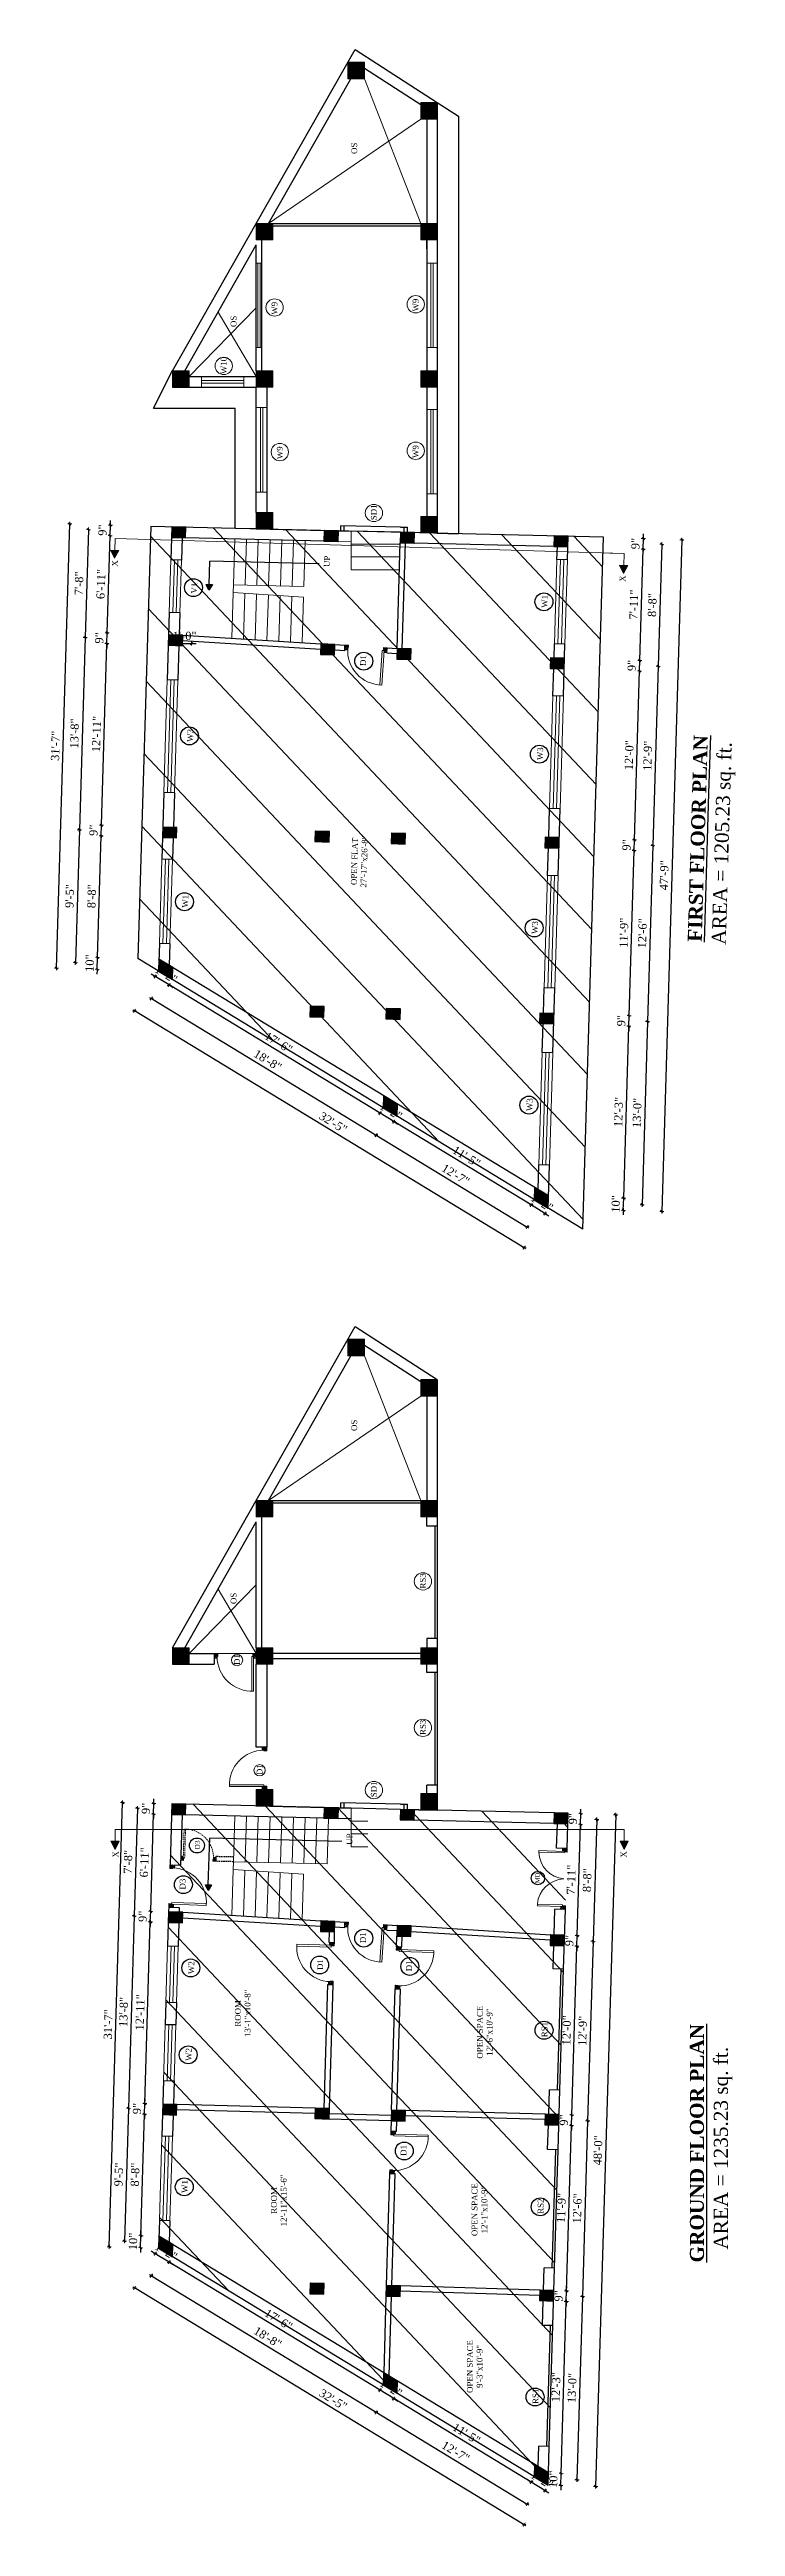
# Model space of a CAD drawing. Header units: inches. Extents: x 4069 to 291496, y -47643 to 12535.
# Drawn here: x 144230 to 144815, y -21247 to -19136 of the extents above; entities that cross this region are included whole.
import ezdxf

# ---------------------------------------------------------------- set-up
doc = ezdxf.new("R2010")
doc.units = ezdxf.units.IN
doc.header["$LTSCALE"] = 5
doc.header["$MEASUREMENT"] = 0
doc.linetypes.add('HIDDEN', pattern=[0.375, 0.25, -0.125])
for name, color, linetype, lineweight in [('A-WALL', 7, 'Continuous', 9), ('Dimension', 7, 'Continuous', 18), ('DOOR', 62, 'Continuous', 0), ('Dw', 2, 'Continuous', 18), ('tefriş', 30, 'Continuous', 9)]:
    doc.layers.add(name, color=color, linetype=linetype, lineweight=lineweight)
doc.layers.add('dim line', color=7, linetype='Continuous', lineweight=15, true_color=0xfab2b2)
doc.layers.add('TEXT', color=6, linetype='Continuous')
doc.layers.add('WALL', color=7, linetype='Continuous')
doc.styles.add('ordinary', font='times.ttf')
doc.dimstyles.new('Copy of 96', dxfattribs={"dimtxt": 7, "dimasz": 4, "dimexe": 0.5, "dimexo": 0.5, "dimgap": 3, "dimtad": 1, "dimdec": 1, "dimzin": 11, "dimdsep": 46, "dimlunit": 4, "dimtxsty": 'ordinary', "dimblk": 'OBLIQUE', "dimcen": 0.09, "dimse1": 1, "dimse2": 1, "dimclrt": 6, "dimazin": 0, "dimtfac": 1, "dimtdec": 1, "dimtix": 1, "dimtmove": 2, "dimatfit": 3, "dimldrblk": 'leader', "dimfxl": 0.5, "dimfxlon": 1, "dimtolj": 1, "dimtzin": 0, "dimarcsym": 0})

msp = doc.modelspace()

# ---------------------------------------------------------------- texts
at = {"layer": 'TEXT', "style": 'ordinary'}
for s, height, rotation, p in [('OS', 5, 90, (144492.19746, -19224.5842)), ('OS', 5, 90, (144389.36681, -19372.13689)), ('W9', 5, 90, (144424.2431, -19361.60856)), ('W9', 5, 90, (144544.56095, -19358.88731)), ('W10', 5, 90, (144380.96575, -19412.28609)), ('W9', 5, 90, (144428.7431, -19484.83509)), ('W9', 5, 90, (144544.56095, -19483.77613)), ('SD1', 5, 90, (144508.90255, -19536.82221)), ('UP', 5, 88.28959735, (144468.75886, -19576.79354)), ('V1', 5, 88.29037351, (144355.58195, -19599.47644)), ('W1', 5, 88.29037351, (144654.34178, -19611.53576)), ('D1', 5, 88.28959735, (144499.6491, -19661.22793)), ('W3', 5, 88.29037351, (144352.16868, -19725.86885)), ('W3', 5, 88.29037351, (144650.46247, -19741.47743)), ('W1', 5, 88.29037351, (144347.94727, -19867.26949)), ('W3', 5, 88.29037351, (144646.03922, -19889.63904)), ('W3', 5, 88.29037351, (144641.53087, -20040.6509)), ('OS', 5, 90, (144492.19746, -20313.38717)), ('RS3', 5, 90, (144550.73766, -20447.69027)), ('OS', 5, 90, (144389.36681, -20460.93985)), ('D1', 5, 90, (144392.30253, -20512.83307)), ('RS3', 5, 90, (144550.73766, -20572.5791)), ('D1', 5, 90, (144411.5231, -20606.73816)), ('SD1', 5, 90, (144508.90255, -20625.62518)), ('D3', 4.1665, 90, (144358.04829, -20670.26307)), ('UP', 5, 90, (144488.15377, -20666.17553)), ('D3', 5, 90, (144345.89112, -20704.30692)), ('MD', 3.75, 90, (144647.85847, -20699.0805)), ('D1', 5, 90, (144499.6491, -20750.0309)), ('W2', 5, 90, (144353.31357, -20776.32251)), ('D1', 5, 90, (144463.19627, -20772.89914)), ('D1', 5, 90, (144538.89642, -20774.03193)), ('RS1', 5, 90, (144654.41529, -20830.23231)), ('W2', 5, 90, (144351.10332, -20850.35727)), ('D1', 5, 90, (144534.19885, -20931.38207)), ('W1', 5, 90, (144347.74168, -20962.95886)), ('RS2', 5, 90, (144651.16819, -20980.77477)), ('RS1', 5, 90, (144646.74283, -21142.93371))]:
    msp.add_text(s, height=height, rotation=rotation, dxfattribs=at).set_placement(p)
at = {"layer": 'TEXT', "char_height": 12, "width": 219.8150831, "attachment_point": 8, "style": 'ordinary'}
for s, insert, rotation in [('{\\fTimes New Roman|b1|i0|c0|p18;\\LFIRST FLOOR PLAN}', (144788.73534, -19808.38422), 88.28959735), ('AREA = 1205.23 sq. ft.', (144812.85833, -19812.69075), 88.28959735), ('{\\fTimes New Roman|b1|i0|c0|p18;\\LGROUND FLOOR PLAN}', (144788.03672, -20920.58826), 90), ('AREA = 1235.23 sq. ft.', (144812.1597, -20924.89479), 90)]:
    msp.add_mtext(s, dxfattribs=dict(at, insert=insert, rotation=rotation))
at = {"layer": 'TEXT', "char_height": 5, "attachment_point": 8, "style": 'ordinary'}
for s, insert, rotation in [('OPEN FLAT\\P27\'-17"x26\'-8"', (144500.77008, -19828.01472), 88.28959735), ('ROOM\\P13\'-1"x10\'-8"', (144401.3618, -20809.94338), 90), ('OPEN SPACE\\P12\'-6"x10\'-9"', (144607.70122, -20825.94946), 90), ('ROOM\\P12\'-11"x15\'-6"', (144432.16667, -20969.44231), 90), ('OPEN SPACE\\P12\'-1"x10\'-9"', (144603.18359, -20977.27244), 90), ('OPEN SPACE\\P9\'-3"x10\'-9"', (144599.19159, -21110.98865), 90)]:
    msp.add_mtext_dynamic_manual_height_columns(s, width=101.5687276, gutter_width=1720.71691, heights=[0], dxfattribs=dict(at, insert=insert, rotation=rotation))

# ---------------------------------------------------------------- blocks, each defined once
blk = doc.blocks.new('C1a')
at = {"color": 1, "ltscale": 5}
for p, q in [((18657.7, 4625.8), (18648.7, 4625.8)), ((18648.7, 4625.8), (18648.8, 4613.8)), ((18657.8, 4613.8), (18657.7, 4625.8)), ((18648.8, 4613.8), (18657.8, 4613.8))]:
    blk.add_line(p, q, dxfattribs=at)
blk = doc.blocks.new('c2a')
at = {"color": 1, "ltscale": 5}
for p, q in [((18091.6, 4625.8), (18084.8, 4613.8)), ((18102, 4625.8), (18091.6, 4625.8)), ((18095.2, 4613.8), (18102, 4625.8)), ((18084.8, 4613.8), (18095.2, 4613.8))]:
    blk.add_line(p, q, dxfattribs=at)
blk = doc.blocks.new('A$C27B36B59')
at = {"layer": 'DOOR'}
for p, q in [((0, 4), (0, 0)), ((2.5, 4), (0, 4)), ((0, 0), (3, 0)), ((2.5, 2.5), (2.5, 4)), ((3, 2.5), (2.5, 2.5)), ((3, 0), (3, 2.5))]:
    blk.add_line(p, q, dxfattribs=at)
for centre, radius, start, end in [((-1.4, -0.5), 4.75, 22.1411, 72.838), ((1.3, 2.1), 1.64, 45.138, 144.8948), ((2.2, 0.3), 2.49, 83.3149, 152.658), ((0.1, 0.4), 2.05, 349.4875, 93.6805), ((2, -0.5), 2.01, 58.7447, 166.495), ((-0.1, 0.3), 1.13, 343.542, 86.947), ((2.1, -0.4), 1.17, 38.2816, 160.1519)]:
    blk.add_arc(centre, radius, start, end, dxfattribs=at)
blk = doc.blocks.new('D2')
at = {"layer": 'DOOR'}
for p, q in [((74474, 24047.6), (74474, 24018.1)), ((74474, 24047.6), (74475.5, 24047.6)), ((74475.5, 24047.6), (74475.5, 24018.1))]:
    blk.add_line(p, q, dxfattribs=at)
blk.add_arc((74474, 24047.6), 29.5, 180, 272.9146, dxfattribs=at)
at = {"layer": 'DOOR', "xscale": -1, "rotation": 180}
blk.add_blockref('A$C27B36B59', (74442, 24050.1), dxfattribs=at)
at = {"layer": 'DOOR', "rotation": 180}
blk.add_blockref('A$C27B36B59', (74478, 24050.1), dxfattribs=at)
blk = doc.blocks.new('smalldoor hidden')
at = {"layer": 'DOOR', "linetype": 'HIDDEN'}
for p, q in [((9851.6, -757.2), (9876.2, -757.2)), ((9851.6, -758.4), (9851.6, -757.2)), ((9851.6, -758.4), (9876.2, -758.4))]:
    blk.add_line(p, q, dxfattribs=at)
blk.add_arc((9851.6, -758.4), 24.6, 270, 2.9146, dxfattribs=at)
at = {"layer": 'DOOR', "linetype": 'HIDDEN', "yscale": 0.8333000000020547, "zscale": 0.8333000000002357, "rotation": 270}
for p, xscale in [((9849.5, -755.1), 0.8332999999984168), ((9849.5, -785.1), -0.8332999999984168)]:
    blk.add_blockref('A$C27B36B59', p, dxfattribs=dict(at, xscale=xscale))
blk = doc.blocks.new('x-x')
at = {"ltscale": 5}
for points in [[(11364, -701.5), (11364, -694.5), (11357.1, -698.1)], [(11364, -1135.5), (11364, -1128.5), (11357.1, -1132.1)]]:
    blk.add_hatch(color=256, dxfattribs=at).paths.add_polyline_path(points)
for p, q in [((11364, -694.5), (11357.1, -698.1)), ((11364, -701.5), (11364, -694.5)), ((11357.1, -698.1), (11364, -701.5)), ((11374.1, -698.1), (11364, -698.1)), ((11374.1, -698.1), (11374.1, -1132.1)), ((11364, -1128.5), (11357.1, -1132.1)), ((11357.1, -1132.1), (11364, -1135.5)), ((11364, -1135.5), (11364, -1128.5)), ((11374.1, -1132.1), (11364, -1132.1))]:
    blk.add_line(p, q, dxfattribs=at)
at = {"layer": 'A-WALL', "color": 1, "ltscale": 5}
blk.add_line((11374.1, -1120.1), (11374.1, -1132.1), dxfattribs=at)
at = {"layer": 'TEXT', "style": 'ordinary'}
for p in [(11350.1, -701), (11350.1, -1134.1)]:
    blk.add_text('X', height=5, dxfattribs=at).set_placement(p)
blk = doc.blocks.new('oblique')
at = {"color": 0, "lineweight": -2}
blk.add_line((0.25, 0.25), (-0.25, -0.25), dxfattribs=at)
at = {"layer": 'dim line', "lineweight": 9}
for p, q in [((-0.4375, 0), (0.4375, 0)), ((0, 0.4375), (0, -0.4375))]:
    blk.add_line(p, q, dxfattribs=at)
blk = doc.blocks.new('*D4652')
at = {"layer": 'A-WALL', "color": 0, "lineweight": -2, "ltscale": 50, "transparency": 16777216}
blk.add_line((144696.4, -20644.6), (144693.3, -20748.5), dxfattribs=at)
at = {"layer": 'Defpoints', "color": 0, "ltscale": 50, "transparency": 16777216}
for p in [(144672, -20643.9), (144668.9, -20747.8), (144693.3, -20748.5)]:
    blk.add_point(p, dxfattribs=at)
at = {"layer": 'A-WALL', "color": 0, "lineweight": -2, "ltscale": 50, "transparency": 16777216, "xscale": 4, "yscale": 4, "zscale": 4}
for p, rotation in [((144696.4, -20644.6), 88.28998542814426), ((144693.3, -20748.5), 268.2899854281442)]:
    blk.add_blockref('oblique', p, dxfattribs=dict(at, rotation=rotation))
at = {"layer": 'A-WALL', "color": 6, "ltscale": 50, "transparency": 16777216, "insert": (144688.3, -20696.4), "char_height": 7, "attachment_point": 5, "rotation": 88.29, "style": 'ordinary'}
blk.add_mtext('\\A1;8\'-8"', dxfattribs=at)
blk = doc.blocks.new('_OBLIQUE')
at = {"color": 0, "linetype": 'ByBlock'}
blk.add_line((-0.5, -0.5), (0.5, 0.5), dxfattribs=at)
blk = doc.blocks.new('leader')
at = {"layer": 'Dimension'}
for p, q in [((-4.42, 0), (4.42, 0)), ((0, -4.33), (0, 4.33))]:
    blk.add_line(p, q, dxfattribs=at)
blk = doc.blocks.new('*D4653')
at = {"layer": 'A-WALL', "color": 0, "lineweight": -2, "ltscale": 50, "transparency": 16777216}
blk.add_line((144693.3, -20748.5), (144688.7, -20901.5), dxfattribs=at)
at = {"layer": 'Defpoints', "color": 0, "ltscale": 50, "transparency": 16777216}
for p in [(144668.9, -20747.8), (144664.3, -20900.7), (144688.7, -20901.5)]:
    blk.add_point(p, dxfattribs=at)
at = {"layer": 'A-WALL', "color": 0, "lineweight": -2, "ltscale": 50, "transparency": 16777216, "xscale": 4, "yscale": 4, "zscale": 4}
for p, rotation in [((144693.3, -20748.5), 88.28998542889815), ((144688.7, -20901.5), 268.2899854288981)]:
    blk.add_blockref('oblique', p, dxfattribs=dict(at, rotation=rotation))
at = {"layer": 'A-WALL', "color": 6, "ltscale": 50, "transparency": 16777216, "insert": (144684.4, -20824.8), "char_height": 7, "attachment_point": 5, "rotation": 88.29, "style": 'ordinary'}
blk.add_mtext('\\A1;12\'-9"', dxfattribs=at)
blk = doc.blocks.new('*D4654')
at = {"layer": 'A-WALL', "color": 0, "lineweight": -2, "ltscale": 50, "transparency": 16777216}
blk.add_line((144688.7, -20901.5), (144684.3, -21051.4), dxfattribs=at)
at = {"layer": 'Defpoints', "color": 0, "ltscale": 50, "transparency": 16777216}
for p in [(144664.3, -20900.7), (144659.9, -21050.7), (144684.3, -21051.4)]:
    blk.add_point(p, dxfattribs=at)
at = {"layer": 'A-WALL', "color": 0, "lineweight": -2, "ltscale": 50, "transparency": 16777216, "xscale": 4, "yscale": 4, "zscale": 4}
for p, rotation in [((144688.7, -20901.5), 88.28998542889815), ((144684.3, -21051.4), 268.2899854288981)]:
    blk.add_blockref('oblique', p, dxfattribs=dict(at, rotation=rotation))
at = {"layer": 'A-WALL', "color": 6, "ltscale": 50, "transparency": 16777216, "insert": (144679.9, -20976.2), "char_height": 7, "attachment_point": 5, "rotation": 88.29, "style": 'ordinary'}
blk.add_mtext('\\A1;12\'-6"', dxfattribs=at)
blk = doc.blocks.new('*D4655')
at = {"layer": 'A-WALL', "color": 0, "lineweight": -2, "ltscale": 50, "transparency": 16777216}
blk.add_line((144684.3, -21051.4), (144679.6, -21207.7), dxfattribs=at)
at = {"layer": 'Defpoints', "color": 0, "ltscale": 50, "transparency": 16777216}
for p in [(144659.9, -21050.7), (144655.2, -21206.9), (144679.6, -21207.7)]:
    blk.add_point(p, dxfattribs=at)
at = {"layer": 'A-WALL', "color": 0, "lineweight": -2, "ltscale": 50, "transparency": 16777216, "xscale": 4, "yscale": 4, "zscale": 4}
for p, rotation in [((144684.3, -21051.4), 88.28998542889815), ((144679.6, -21207.7), 268.2899854288981)]:
    blk.add_blockref('oblique', p, dxfattribs=dict(at, rotation=rotation))
at = {"layer": 'A-WALL', "color": 6, "ltscale": 50, "transparency": 16777216, "insert": (144675.4, -21129.3), "char_height": 7, "attachment_point": 5, "rotation": 88.29, "style": 'ordinary'}
blk.add_mtext('\\A1;13\'-0"', dxfattribs=at)
blk = doc.blocks.new('*D4466')
at = {"layer": 'A-WALL', "color": 0, "lineweight": -2, "ltscale": 50, "transparency": 16777216}
blk.add_line((144712.6, -20640.6), (144695.5, -21213.3), dxfattribs=at)
at = {"layer": 'Defpoints', "color": 0, "ltscale": 50, "transparency": 16777216}
for p in [(144672.1, -20639.4), (144655, -21212.1), (144695.5, -21213.3)]:
    blk.add_point(p, dxfattribs=at)
at = {"layer": 'A-WALL', "color": 0, "lineweight": -2, "ltscale": 50, "transparency": 16777216, "xscale": 4, "yscale": 4, "zscale": 4}
for p, rotation in [((144712.6, -20640.6), 88.28998542889815), ((144695.5, -21213.3), 268.2899854288981)]:
    blk.add_blockref('oblique', p, dxfattribs=dict(at, rotation=rotation))
at = {"layer": 'A-WALL', "color": 6, "ltscale": 50, "transparency": 16777216, "insert": (144697.5, -20926.7), "char_height": 7, "attachment_point": 5, "rotation": 88.29, "style": 'ordinary'}
blk.add_mtext('\\A1;48\'-0"', dxfattribs=at)
blk = doc.blocks.new('*D4656')
at = {"layer": 'A-WALL', "color": 0, "lineweight": -2, "ltscale": 50, "transparency": 16777216}
for p, q in [((144640.5, -21209.5), (144637, -21207.4)), ((144652.3, -21216.7), (144640.5, -21209.5)), ((144652.3, -21216.7), (144655.7, -21218.8))]:
    blk.add_line(p, q, dxfattribs=at)
at = {"layer": 'Defpoints', "color": 0, "ltscale": 50, "transparency": 16777216}
for p in [(144640.5, -21209.5), (144643.2, -21204.9), (144655, -21212.1)]:
    blk.add_point(p, dxfattribs=at)
at = {"layer": 'A-WALL', "color": 0, "lineweight": -2, "ltscale": 50, "transparency": 16777216, "xscale": 4, "yscale": 4, "zscale": 4}
for p, rotation in [((144640.5, -21209.5), 328.7014709224883), ((144652.3, -21216.7), 148.7014709224883)]:
    blk.add_blockref('oblique', p, dxfattribs=dict(at, rotation=rotation))
at = {"layer": 'A-WALL', "color": 6, "ltscale": 50, "transparency": 16777216, "insert": (144649.7, -21207.5), "char_height": 7, "attachment_point": 5, "rotation": 328.7015, "style": 'ordinary'}
blk.add_mtext('\\A1;1\'-2"', dxfattribs=at)
blk = doc.blocks.new('*D4657')
at = {"layer": 'A-WALL', "color": 0, "lineweight": -2, "ltscale": 50, "transparency": 16777216}
blk.add_line((144640.5, -21209.5), (144523.5, -21138.4), dxfattribs=at)
at = {"layer": 'Defpoints', "color": 0, "ltscale": 50, "transparency": 16777216}
for p in [(144523.5, -21138.4), (144526.3, -21133.8), (144643.2, -21204.9)]:
    blk.add_point(p, dxfattribs=at)
at = {"layer": 'A-WALL', "color": 0, "lineweight": -2, "ltscale": 50, "transparency": 16777216, "xscale": 4, "yscale": 4, "zscale": 4}
for p, rotation in [((144523.5, -21138.4), 148.7014709249454), ((144640.5, -21209.5), 328.7014709249455)]:
    blk.add_blockref('oblique', p, dxfattribs=dict(at, rotation=rotation))
at = {"layer": 'A-WALL', "color": 6, "ltscale": 50, "transparency": 16777216, "insert": (144585.4, -21168.4), "char_height": 7, "attachment_point": 5, "rotation": 328.7015, "style": 'ordinary'}
blk.add_mtext('\\A1;11\'-5"', dxfattribs=at)
blk = doc.blocks.new('*D4658')
at = {"layer": 'A-WALL', "color": 0, "lineweight": -2, "ltscale": 50, "transparency": 16777216}
for p, q in [((144511.7, -21131.2), (144508.3, -21129.2)), ((144523.5, -21138.4), (144511.7, -21131.2)), ((144523.5, -21138.4), (144527, -21140.5))]:
    blk.add_line(p, q, dxfattribs=at)
at = {"layer": 'Defpoints', "color": 0, "ltscale": 50, "transparency": 16777216}
for p in [(144511.7, -21131.2), (144514.5, -21126.7), (144526.3, -21133.8)]:
    blk.add_point(p, dxfattribs=at)
at = {"layer": 'A-WALL', "color": 0, "lineweight": -2, "ltscale": 50, "transparency": 16777216, "xscale": 4, "yscale": 4, "zscale": 4}
for p, rotation in [((144511.7, -21131.2), 328.7014709249455), ((144523.5, -21138.4), 148.7014709249454)]:
    blk.add_blockref('oblique', p, dxfattribs=dict(at, rotation=rotation))
at = {"layer": 'A-WALL', "color": 6, "ltscale": 50, "transparency": 16777216, "insert": (144521, -21129.3), "char_height": 7, "attachment_point": 5, "rotation": 328.7015, "style": 'ordinary'}
blk.add_mtext('\\A1;1\'-2"', dxfattribs=at)
blk = doc.blocks.new('*D4659')
at = {"layer": 'A-WALL', "color": 0, "lineweight": -2, "ltscale": 50, "transparency": 16777216}
blk.add_line((144511.7, -21131.2), (144331.9, -21021.9), dxfattribs=at)
at = {"layer": 'Defpoints', "color": 0, "ltscale": 50, "transparency": 16777216}
for p in [(144331.9, -21021.9), (144334.7, -21017.4), (144514.5, -21126.7)]:
    blk.add_point(p, dxfattribs=at)
at = {"layer": 'A-WALL', "color": 0, "lineweight": -2, "ltscale": 50, "transparency": 16777216, "xscale": 4, "yscale": 4, "zscale": 4}
for p, rotation in [((144331.9, -21021.9), 148.7014709249454), ((144511.7, -21131.2), 328.7014709249455)]:
    blk.add_blockref('oblique', p, dxfattribs=dict(at, rotation=rotation))
at = {"layer": 'A-WALL', "color": 6, "ltscale": 50, "transparency": 16777216, "insert": (144425.2, -21071), "char_height": 7, "attachment_point": 5, "rotation": 328.7015, "style": 'ordinary'}
blk.add_mtext('\\A1;17\'-6"', dxfattribs=at)
blk = doc.blocks.new('*D4660')
at = {"layer": 'A-WALL', "color": 0, "lineweight": -2, "ltscale": 50, "transparency": 16777216}
for p, q in [((144320.1, -21014.8), (144316.7, -21012.7)), ((144331.9, -21021.9), (144320.1, -21014.8)), ((144331.9, -21021.9), (144335.3, -21024))]:
    blk.add_line(p, q, dxfattribs=at)
at = {"layer": 'Defpoints', "color": 0, "ltscale": 50, "transparency": 16777216}
for p in [(144322.9, -21010.2), (144320.1, -21014.8), (144334.7, -21017.4)]:
    blk.add_point(p, dxfattribs=at)
at = {"layer": 'A-WALL', "color": 0, "lineweight": -2, "ltscale": 50, "transparency": 16777216, "xscale": 4, "yscale": 4, "zscale": 4}
for p, rotation in [((144320.1, -21014.8), 328.7014709249455), ((144331.9, -21021.9), 148.7014709249454)]:
    blk.add_blockref('oblique', p, dxfattribs=dict(at, rotation=rotation))
at = {"layer": 'A-WALL', "color": 6, "ltscale": 50, "transparency": 16777216, "insert": (144329.4, -21012.8), "char_height": 7, "attachment_point": 5, "rotation": 328.7015, "style": 'ordinary'}
blk.add_mtext('\\A1;1\'-2"', dxfattribs=at)
blk = doc.blocks.new('*D4661')
at = {"layer": 'A-WALL', "color": 0, "lineweight": -2, "ltscale": 50, "transparency": 16777216}
blk.add_line((144316.8, -21033.6), (144508.4, -21150), dxfattribs=at)
at = {"layer": 'Defpoints', "color": 0, "ltscale": 50, "transparency": 16777216}
for p in [(144328.8, -21013.8), (144520.4, -21130.3), (144508.4, -21150)]:
    blk.add_point(p, dxfattribs=at)
at = {"layer": 'A-WALL', "color": 0, "lineweight": -2, "ltscale": 50, "transparency": 16777216, "xscale": 4, "yscale": 4, "zscale": 4}
for p, rotation in [((144316.8, -21033.6), 148.7014709224112), ((144508.4, -21150), 328.7014709224112)]:
    blk.add_blockref('oblique', p, dxfattribs=dict(at, rotation=rotation))
at = {"layer": 'A-WALL', "color": 6, "ltscale": 50, "transparency": 16777216, "insert": (144416, -21086.2), "char_height": 7, "attachment_point": 5, "rotation": 328.7015, "style": 'ordinary'}
blk.add_mtext('\\A1;18\'-8"', dxfattribs=at)
blk = doc.blocks.new('*D4662')
at = {"layer": 'A-WALL', "color": 0, "lineweight": -2, "ltscale": 50, "transparency": 16777216}
blk.add_line((144508.4, -21150), (144637.1, -21228.3), dxfattribs=at)
at = {"layer": 'Defpoints', "color": 0, "ltscale": 50, "transparency": 16777216}
for p in [(144520.4, -21130.3), (144649.1, -21208.5), (144637.1, -21228.3)]:
    blk.add_point(p, dxfattribs=at)
at = {"layer": 'A-WALL', "color": 0, "lineweight": -2, "ltscale": 50, "transparency": 16777216, "xscale": 4, "yscale": 4, "zscale": 4}
for p, rotation in [((144508.4, -21150), 148.7014709249455), ((144637.1, -21228.3), 328.7014709249455)]:
    blk.add_blockref('oblique', p, dxfattribs=dict(at, rotation=rotation))
at = {"layer": 'A-WALL', "color": 6, "ltscale": 50, "transparency": 16777216, "insert": (144576.2, -21183.6), "char_height": 7, "attachment_point": 5, "rotation": 328.7015, "style": 'ordinary'}
blk.add_mtext('\\A1;12\'-7"', dxfattribs=at)
blk = doc.blocks.new('*D4467')
at = {"layer": 'A-WALL', "color": 0, "lineweight": -2, "ltscale": 50, "transparency": 16777216}
blk.add_line((144634.5, -21245.9), (144302.4, -21044), dxfattribs=at)
at = {"layer": 'Defpoints', "color": 0, "ltscale": 50, "transparency": 16777216}
for p in [(144322.9, -21010.2), (144302.4, -21044), (144655, -21212.1)]:
    blk.add_point(p, dxfattribs=at)
at = {"layer": 'A-WALL', "color": 0, "lineweight": -2, "ltscale": 50, "transparency": 16777216, "xscale": 4, "yscale": 4, "zscale": 4}
for p, rotation in [((144302.4, -21044), 148.7014709224075), ((144634.5, -21245.9), 328.7014709224075)]:
    blk.add_blockref('oblique', p, dxfattribs=dict(at, rotation=rotation))
at = {"layer": 'A-WALL', "color": 6, "ltscale": 50, "transparency": 16777216, "insert": (144471.8, -21139.3), "char_height": 7, "attachment_point": 5, "rotation": 328.7015, "style": 'ordinary'}
blk.add_mtext('\\A1;32\'-5"', dxfattribs=at)
blk = doc.blocks.new('*D4663')
at = {"layer": 'A-WALL', "color": 0, "lineweight": -2, "ltscale": 50, "transparency": 16777216}
for p, q in [((144307.6, -21009.7), (144307.5, -21013.7)), ((144307.6, -21009.7), (144307.9, -20999.4)), ((144307.9, -20999.4), (144308, -20995.4))]:
    blk.add_line(p, q, dxfattribs=at)
at = {"layer": 'Defpoints', "color": 0, "ltscale": 50, "transparency": 16777216}
for p in [(144307.9, -20999.4), (144322.9, -21010.2), (144323.2, -20999.8)]:
    blk.add_point(p, dxfattribs=at)
at = {"layer": 'A-WALL', "color": 0, "lineweight": -2, "ltscale": 50, "transparency": 16777216, "xscale": 4, "yscale": 4, "zscale": 4}
for p, rotation in [((144307.6, -21009.7), 88.28998542816545), ((144307.9, -20999.4), 268.2899854281655)]:
    blk.add_blockref('oblique', p, dxfattribs=dict(at, rotation=rotation))
at = {"layer": 'A-WALL', "color": 6, "ltscale": 50, "transparency": 16777216, "insert": (144301.2, -21004.4), "char_height": 7, "attachment_point": 5, "rotation": 88.29, "style": 'ordinary'}
blk.add_mtext('\\A1;10"', dxfattribs=at)
blk = doc.blocks.new('*D4664')
at = {"layer": 'A-WALL', "color": 0, "lineweight": -2, "ltscale": 50, "transparency": 16777216}
blk.add_line((144307.9, -20999.4), (144311, -20895.8), dxfattribs=at)
at = {"layer": 'Defpoints', "color": 0, "ltscale": 50, "transparency": 16777216}
for p in [(144311, -20895.8), (144326.3, -20896.2), (144323.2, -20999.8)]:
    blk.add_point(p, dxfattribs=at)
at = {"layer": 'A-WALL', "color": 0, "lineweight": -2, "ltscale": 50, "transparency": 16777216, "xscale": 4, "yscale": 4, "zscale": 4}
for p, rotation in [((144311, -20895.8), 88.28998542889812), ((144307.9, -20999.4), 268.2899854288981)]:
    blk.add_blockref('oblique', p, dxfattribs=dict(at, rotation=rotation))
at = {"layer": 'A-WALL', "color": 6, "ltscale": 50, "transparency": 16777216, "insert": (144302.9, -20947.4), "char_height": 7, "attachment_point": 5, "rotation": 88.29, "style": 'ordinary'}
blk.add_mtext('\\A1;8\'-8"', dxfattribs=at)
blk = doc.blocks.new('*D4665')
at = {"layer": 'A-WALL', "color": 0, "lineweight": -2, "ltscale": 50, "transparency": 16777216}
for p, q in [((144311.3, -20886.8), (144311.4, -20882.8)), ((144311, -20895.8), (144310.9, -20899.8)), ((144311, -20895.8), (144311.3, -20886.8))]:
    blk.add_line(p, q, dxfattribs=at)
at = {"layer": 'Defpoints', "color": 0, "ltscale": 50, "transparency": 16777216}
for p in [(144311.3, -20886.8), (144326.3, -20896.2), (144326.6, -20887.2)]:
    blk.add_point(p, dxfattribs=at)
at = {"layer": 'A-WALL', "color": 0, "lineweight": -2, "ltscale": 50, "transparency": 16777216, "xscale": 4, "yscale": 4, "zscale": 4}
for p, rotation in [((144311.3, -20886.8), 268.2899854288981), ((144311, -20895.8), 88.28998542889815)]:
    blk.add_blockref('oblique', p, dxfattribs=dict(at, rotation=rotation))
at = {"layer": 'A-WALL', "color": 6, "ltscale": 50, "transparency": 16777216, "insert": (144304.6, -20891.1), "char_height": 7, "attachment_point": 5, "rotation": 88.29, "style": 'ordinary'}
blk.add_mtext('\\A1;9"', dxfattribs=at)
blk = doc.blocks.new('*D4666')
at = {"layer": 'A-WALL', "color": 0, "lineweight": -2, "ltscale": 50, "transparency": 16777216}
blk.add_line((144311.3, -20886.8), (144315.9, -20731.9), dxfattribs=at)
at = {"layer": 'Defpoints', "color": 0, "ltscale": 50, "transparency": 16777216}
for p in [(144315.9, -20731.9), (144331.2, -20732.3), (144326.6, -20887.2)]:
    blk.add_point(p, dxfattribs=at)
at = {"layer": 'A-WALL', "color": 0, "lineweight": -2, "ltscale": 50, "transparency": 16777216, "xscale": 4, "yscale": 4, "zscale": 4}
for p, rotation in [((144315.9, -20731.9), 88.28998542889812), ((144311.3, -20886.8), 268.2899854288981)]:
    blk.add_blockref('oblique', p, dxfattribs=dict(at, rotation=rotation))
at = {"layer": 'A-WALL', "color": 6, "ltscale": 50, "transparency": 16777216, "insert": (144307.1, -20809.1), "char_height": 7, "attachment_point": 5, "rotation": 88.29, "style": 'ordinary'}
blk.add_mtext('\\A1;12\'-11"', dxfattribs=at)
blk = doc.blocks.new('*D4667')
at = {"layer": 'A-WALL', "color": 0, "lineweight": -2, "ltscale": 50, "transparency": 16777216}
for p, q in [((144315.9, -20731.9), (144315.8, -20735.9)), ((144315.9, -20731.9), (144316.2, -20722.9)), ((144316.2, -20722.9), (144316.3, -20718.9))]:
    blk.add_line(p, q, dxfattribs=at)
at = {"layer": 'Defpoints', "color": 0, "ltscale": 50, "transparency": 16777216}
for p in [(144316.2, -20722.9), (144331.2, -20732.3), (144331.5, -20723.3)]:
    blk.add_point(p, dxfattribs=at)
at = {"layer": 'A-WALL', "color": 0, "lineweight": -2, "ltscale": 50, "transparency": 16777216, "xscale": 4, "yscale": 4, "zscale": 4}
for p, rotation in [((144315.9, -20731.9), 88.28998542889815), ((144316.2, -20722.9), 268.2899854288981)]:
    blk.add_blockref('oblique', p, dxfattribs=dict(at, rotation=rotation))
at = {"layer": 'A-WALL', "color": 6, "ltscale": 50, "transparency": 16777216, "insert": (144309.5, -20727.2), "char_height": 7, "attachment_point": 5, "rotation": 88.29, "style": 'ordinary'}
blk.add_mtext('\\A1;9"', dxfattribs=at)
blk = doc.blocks.new('*D4668')
at = {"layer": 'A-WALL', "color": 0, "lineweight": -2, "ltscale": 50, "transparency": 16777216}
blk.add_line((144316.2, -20722.9), (144318.6, -20639.9), dxfattribs=at)
at = {"layer": 'Defpoints', "color": 0, "ltscale": 50, "transparency": 16777216}
for p in [(144318.6, -20639.9), (144333.9, -20640.4), (144331.5, -20723.3)]:
    blk.add_point(p, dxfattribs=at)
at = {"layer": 'A-WALL', "color": 0, "lineweight": -2, "ltscale": 50, "transparency": 16777216, "xscale": 4, "yscale": 4, "zscale": 4}
for p, rotation in [((144318.6, -20639.9), 88.28998542889812), ((144316.2, -20722.9), 268.2899854288981)]:
    blk.add_blockref('oblique', p, dxfattribs=dict(at, rotation=rotation))
at = {"layer": 'A-WALL', "color": 6, "ltscale": 50, "transparency": 16777216, "insert": (144310.8, -20681.2), "char_height": 7, "attachment_point": 5, "rotation": 88.29, "style": 'ordinary'}
blk.add_mtext('\\A1;6\'-11"', dxfattribs=at)
blk = doc.blocks.new('*D4647')
at = {"layer": 'A-WALL', "color": 0, "lineweight": -2, "ltscale": 50, "transparency": 16777216}
for p, q in [((144318.6, -20639.9), (144318.9, -20630.9)), ((144318.9, -20630.9), (144319, -20626.9)), ((144318.6, -20639.9), (144318.5, -20643.9))]:
    blk.add_line(p, q, dxfattribs=at)
at = {"layer": 'Defpoints', "color": 0, "ltscale": 50, "transparency": 16777216}
for p in [(144318.9, -20630.9), (144334.2, -20631.4), (144333.9, -20640.4)]:
    blk.add_point(p, dxfattribs=at)
at = {"layer": 'A-WALL', "color": 0, "lineweight": -2, "ltscale": 50, "transparency": 16777216, "xscale": 4, "yscale": 4, "zscale": 4}
for p, rotation in [((144318.9, -20630.9), 268.2899854288981), ((144318.6, -20639.9), 88.28998542889815)]:
    blk.add_blockref('oblique', p, dxfattribs=dict(at, rotation=rotation))
at = {"layer": 'A-WALL', "color": 6, "ltscale": 50, "transparency": 16777216, "insert": (144312.2, -20635.2), "char_height": 7, "attachment_point": 5, "rotation": 88.29, "style": 'ordinary'}
blk.add_mtext('\\A1;9"', dxfattribs=at)
blk = doc.blocks.new('*D4648')
at = {"layer": 'A-WALL', "color": 0, "lineweight": -2, "ltscale": 50, "transparency": 16777216}
blk.add_line((144304.9, -20635), (144302.1, -20726.9), dxfattribs=at)
at = {"layer": 'Defpoints', "color": 0, "ltscale": 50, "transparency": 16777216}
for p in [(144334.1, -20635.9), (144302.1, -20726.9), (144331.3, -20727.8)]:
    blk.add_point(p, dxfattribs=at)
at = {"layer": 'A-WALL', "color": 0, "lineweight": -2, "ltscale": 50, "transparency": 16777216, "xscale": 4, "yscale": 4, "zscale": 4}
for p, rotation in [((144304.9, -20635), 88.28998542815465), ((144302.1, -20726.9), 268.2899854281547)]:
    blk.add_blockref('oblique', p, dxfattribs=dict(at, rotation=rotation))
at = {"layer": 'A-WALL', "color": 6, "ltscale": 50, "transparency": 16777216, "insert": (144296.9, -20680.8), "char_height": 7, "attachment_point": 5, "rotation": 88.29, "style": 'ordinary'}
blk.add_mtext('\\A1;7\'-8"', dxfattribs=at)
blk = doc.blocks.new('*D4649')
at = {"layer": 'A-WALL', "color": 0, "lineweight": -2, "ltscale": 50, "transparency": 16777216}
blk.add_line((144302.1, -20726.9), (144297.2, -20890.9), dxfattribs=at)
at = {"layer": 'Defpoints', "color": 0, "ltscale": 50, "transparency": 16777216}
for p in [(144331.3, -20727.8), (144297.2, -20890.9), (144326.4, -20891.7)]:
    blk.add_point(p, dxfattribs=at)
at = {"layer": 'A-WALL', "color": 0, "lineweight": -2, "ltscale": 50, "transparency": 16777216, "xscale": 4, "yscale": 4, "zscale": 4}
for p, rotation in [((144302.1, -20726.9), 88.28998542889815), ((144297.2, -20890.9), 268.2899854288981)]:
    blk.add_blockref('oblique', p, dxfattribs=dict(at, rotation=rotation))
at = {"layer": 'A-WALL', "color": 6, "ltscale": 50, "transparency": 16777216, "insert": (144293.1, -20808.7), "char_height": 7, "attachment_point": 5, "rotation": 88.29, "style": 'ordinary'}
blk.add_mtext('\\A1;13\'-8"', dxfattribs=at)
blk = doc.blocks.new('*D4650')
at = {"layer": 'A-WALL', "color": 0, "lineweight": -2, "ltscale": 50, "transparency": 16777216}
blk.add_line((144297.2, -20890.9), (144293.9, -21004.1), dxfattribs=at)
at = {"layer": 'Defpoints', "color": 0, "ltscale": 50, "transparency": 16777216}
for p in [(144326.4, -20891.7), (144293.9, -21004.1), (144323.1, -21005)]:
    blk.add_point(p, dxfattribs=at)
at = {"layer": 'A-WALL', "color": 0, "lineweight": -2, "ltscale": 50, "transparency": 16777216, "xscale": 4, "yscale": 4, "zscale": 4}
for p, rotation in [((144297.2, -20890.9), 88.28998542889815), ((144293.9, -21004.1), 268.2899854288981)]:
    blk.add_blockref('oblique', p, dxfattribs=dict(at, rotation=rotation))
at = {"layer": 'A-WALL', "color": 6, "ltscale": 50, "transparency": 16777216, "insert": (144289, -20947.3), "char_height": 7, "attachment_point": 5, "rotation": 88.29, "style": 'ordinary'}
blk.add_mtext('\\A1;9\'-5"', dxfattribs=at)
blk = doc.blocks.new('*D4427')
at = {"layer": 'A-WALL', "color": 0, "lineweight": -2, "ltscale": 50, "transparency": 16777216}
blk.add_line((144280.9, -21008.9), (144292.2, -20630.1), dxfattribs=at)
at = {"layer": 'Defpoints', "color": 0, "ltscale": 50, "transparency": 16777216}
for p in [(144292.2, -20630.1), (144334.2, -20631.4), (144322.9, -21010.2)]:
    blk.add_point(p, dxfattribs=at)
at = {"layer": 'A-WALL', "color": 0, "lineweight": -2, "ltscale": 50, "transparency": 16777216, "xscale": 4, "yscale": 4, "zscale": 4}
for p, rotation in [((144292.2, -20630.1), 88.28998542889815), ((144280.9, -21008.9), 268.2899854288981)]:
    blk.add_blockref('oblique', p, dxfattribs=dict(at, rotation=rotation))
at = {"layer": 'A-WALL', "color": 6, "ltscale": 50, "transparency": 16777216, "insert": (144280, -20819.3), "char_height": 7, "attachment_point": 5, "rotation": 88.29, "style": 'ordinary'}
blk.add_mtext('\\A1;31\'-7"', dxfattribs=at)
blk = doc.blocks.new('*D4428')
at = {"layer": 'A-WALL', "color": 0, "lineweight": -2, "ltscale": 50, "transparency": 16777216}
for p, q in [((144665.8, -21212.4), (144666.1, -21202.1)), ((144666.1, -21202.1), (144666.2, -21198.1)), ((144665.8, -21212.4), (144665.7, -21216.4))]:
    blk.add_line(p, q, dxfattribs=at)
at = {"layer": 'Defpoints', "color": 0, "ltscale": 50, "transparency": 16777216}
for p in [(144655.3, -21201.8), (144666.1, -21202.1), (144655, -21212.1)]:
    blk.add_point(p, dxfattribs=at)
at = {"layer": 'A-WALL', "color": 0, "lineweight": -2, "ltscale": 50, "transparency": 16777216, "xscale": 4, "yscale": 4, "zscale": 4}
for p, rotation in [((144666.1, -21202.1), 268.2899854288981), ((144665.8, -21212.4), 88.28998542889815)]:
    blk.add_blockref('oblique', p, dxfattribs=dict(at, rotation=rotation))
at = {"layer": 'A-WALL', "color": 6, "ltscale": 50, "transparency": 16777216, "insert": (144659.4, -21207.1), "char_height": 7, "attachment_point": 5, "rotation": 88.29, "style": 'ordinary'}
blk.add_mtext('\\A1;10"', dxfattribs=at)
blk = doc.blocks.new('*D4429')
at = {"layer": 'A-WALL', "color": 0, "lineweight": -2, "ltscale": 50, "transparency": 16777216}
blk.add_line((144666.1, -21202.1), (144670.5, -21055.5), dxfattribs=at)
at = {"layer": 'Defpoints', "color": 0, "ltscale": 50, "transparency": 16777216}
for p in [(144659.7, -21055.2), (144670.5, -21055.5), (144655.3, -21201.8)]:
    blk.add_point(p, dxfattribs=at)
at = {"layer": 'A-WALL', "color": 0, "lineweight": -2, "ltscale": 50, "transparency": 16777216, "xscale": 4, "yscale": 4, "zscale": 4}
for p, rotation in [((144670.5, -21055.5), 88.28998542889815), ((144666.1, -21202.1), 268.2899854288981)]:
    blk.add_blockref('oblique', p, dxfattribs=dict(at, rotation=rotation))
at = {"layer": 'A-WALL', "color": 6, "ltscale": 50, "transparency": 16777216, "insert": (144661.7, -21128.6), "char_height": 7, "attachment_point": 5, "rotation": 88.29, "style": 'ordinary'}
blk.add_mtext('\\A1;12\'-3"', dxfattribs=at)
blk = doc.blocks.new('*D4430')
at = {"layer": 'A-WALL', "color": 0, "lineweight": -2, "ltscale": 50, "transparency": 16777216}
for p, q in [((144670.5, -21055.5), (144670.7, -21046.5)), ((144670.7, -21046.5), (144670.9, -21042.5)), ((144670.5, -21055.5), (144670.4, -21059.5))]:
    blk.add_line(p, q, dxfattribs=at)
at = {"layer": 'Defpoints', "color": 0, "ltscale": 50, "transparency": 16777216}
for p in [(144660, -21046.2), (144670.7, -21046.5), (144659.7, -21055.2)]:
    blk.add_point(p, dxfattribs=at)
at = {"layer": 'A-WALL', "color": 0, "lineweight": -2, "ltscale": 50, "transparency": 16777216, "xscale": 4, "yscale": 4, "zscale": 4}
for p, rotation in [((144670.5, -21055.5), 88.28998542889815), ((144670.7, -21046.5), 268.2899854288981)]:
    blk.add_blockref('oblique', p, dxfattribs=dict(at, rotation=rotation))
at = {"layer": 'A-WALL', "color": 6, "ltscale": 50, "transparency": 16777216, "insert": (144664, -21050.8), "char_height": 7, "attachment_point": 5, "rotation": 88.29, "style": 'ordinary'}
blk.add_mtext('\\A1;9"', dxfattribs=at)
blk = doc.blocks.new('*D4431')
at = {"layer": 'A-WALL', "color": 0, "lineweight": -2, "ltscale": 50, "transparency": 16777216}
blk.add_line((144670.7, -21046.5), (144674.9, -20905.6), dxfattribs=at)
at = {"layer": 'Defpoints', "color": 0, "ltscale": 50, "transparency": 16777216}
for p in [(144664.2, -20905.2), (144674.9, -20905.6), (144660, -21046.2)]:
    blk.add_point(p, dxfattribs=at)
at = {"layer": 'A-WALL', "color": 0, "lineweight": -2, "ltscale": 50, "transparency": 16777216, "xscale": 4, "yscale": 4, "zscale": 4}
for p, rotation in [((144674.9, -20905.6), 88.28998542889815), ((144670.7, -21046.5), 268.2899854288981)]:
    blk.add_blockref('oblique', p, dxfattribs=dict(at, rotation=rotation))
at = {"layer": 'A-WALL', "color": 6, "ltscale": 50, "transparency": 16777216, "insert": (144666.3, -20975.8), "char_height": 7, "attachment_point": 5, "rotation": 88.29, "style": 'ordinary'}
blk.add_mtext('\\A1;11\'-9"', dxfattribs=at)
blk = doc.blocks.new('*D4432')
at = {"layer": 'A-WALL', "color": 0, "lineweight": -2, "ltscale": 50, "transparency": 16777216}
for p, q in [((144674.9, -20905.6), (144674.8, -20909.6)), ((144674.9, -20905.6), (144675.2, -20896.6)), ((144675.2, -20896.6), (144675.3, -20892.6))]:
    blk.add_line(p, q, dxfattribs=at)
at = {"layer": 'Defpoints', "color": 0, "ltscale": 50, "transparency": 16777216}
for p in [(144664.2, -20905.2), (144664.5, -20896.2), (144675.2, -20896.6)]:
    blk.add_point(p, dxfattribs=at)
at = {"layer": 'A-WALL', "color": 0, "lineweight": -2, "ltscale": 50, "transparency": 16777216, "xscale": 4, "yscale": 4, "zscale": 4}
for p, rotation in [((144674.9, -20905.6), 88.28998542889815), ((144675.2, -20896.6), 268.2899854288981)]:
    blk.add_blockref('oblique', p, dxfattribs=dict(at, rotation=rotation))
at = {"layer": 'A-WALL', "color": 6, "ltscale": 50, "transparency": 16777216, "insert": (144668.5, -20900.9), "char_height": 7, "attachment_point": 5, "rotation": 88.29, "style": 'ordinary'}
blk.add_mtext('\\A1;9"', dxfattribs=at)
blk = doc.blocks.new('*D4433')
at = {"layer": 'A-WALL', "color": 0, "lineweight": -2, "ltscale": 50, "transparency": 16777216}
blk.add_line((144675.2, -20896.6), (144679.5, -20752.6), dxfattribs=at)
at = {"layer": 'Defpoints', "color": 0, "ltscale": 50, "transparency": 16777216}
for p in [(144668.8, -20752.3), (144679.5, -20752.6), (144664.5, -20896.2)]:
    blk.add_point(p, dxfattribs=at)
at = {"layer": 'A-WALL', "color": 0, "lineweight": -2, "ltscale": 50, "transparency": 16777216, "xscale": 4, "yscale": 4, "zscale": 4}
for p, rotation in [((144679.5, -20752.6), 88.28998542889815), ((144675.2, -20896.6), 268.2899854288981)]:
    blk.add_blockref('oblique', p, dxfattribs=dict(at, rotation=rotation))
at = {"layer": 'A-WALL', "color": 6, "ltscale": 50, "transparency": 16777216, "insert": (144670.8, -20824.4), "char_height": 7, "attachment_point": 5, "rotation": 88.29, "style": 'ordinary'}
blk.add_mtext('\\A1;12\'-0"', dxfattribs=at)
blk = doc.blocks.new('*D4434')
at = {"layer": 'A-WALL', "color": 0, "lineweight": -2, "ltscale": 50, "transparency": 16777216}
for p, q in [((144679.5, -20752.6), (144679.4, -20756.6)), ((144679.5, -20752.6), (144679.8, -20743.6)), ((144679.8, -20743.6), (144679.9, -20739.6))]:
    blk.add_line(p, q, dxfattribs=at)
at = {"layer": 'Defpoints', "color": 0, "ltscale": 50, "transparency": 16777216}
for p in [(144668.8, -20752.3), (144669, -20743.3), (144679.8, -20743.6)]:
    blk.add_point(p, dxfattribs=at)
at = {"layer": 'A-WALL', "color": 0, "lineweight": -2, "ltscale": 50, "transparency": 16777216, "xscale": 4, "yscale": 4, "zscale": 4}
for p, rotation in [((144679.5, -20752.6), 88.28998542889815), ((144679.8, -20743.6), 268.2899854288981)]:
    blk.add_blockref('oblique', p, dxfattribs=dict(at, rotation=rotation))
at = {"layer": 'A-WALL', "color": 6, "ltscale": 50, "transparency": 16777216, "insert": (144673.1, -20747.9), "char_height": 7, "attachment_point": 5, "rotation": 88.29, "style": 'ordinary'}
blk.add_mtext('\\A1;9"', dxfattribs=at)
blk = doc.blocks.new('*D4435')
at = {"layer": 'A-WALL', "color": 0, "lineweight": -2, "ltscale": 50, "transparency": 16777216}
blk.add_line((144679.8, -20743.6), (144682.6, -20648.7), dxfattribs=at)
at = {"layer": 'Defpoints', "color": 0, "ltscale": 50, "transparency": 16777216}
for p in [(144671.9, -20648.4), (144682.6, -20648.7), (144669, -20743.3)]:
    blk.add_point(p, dxfattribs=at)
at = {"layer": 'A-WALL', "color": 0, "lineweight": -2, "ltscale": 50, "transparency": 16777216, "xscale": 4, "yscale": 4, "zscale": 4}
for p, rotation in [((144682.6, -20648.7), 88.28998542889815), ((144679.8, -20743.6), 268.2899854288981)]:
    blk.add_blockref('oblique', p, dxfattribs=dict(at, rotation=rotation))
at = {"layer": 'A-WALL', "color": 6, "ltscale": 50, "transparency": 16777216, "insert": (144674.6, -20696), "char_height": 7, "attachment_point": 5, "rotation": 88.29, "style": 'ordinary'}
blk.add_mtext('\\A1;7\'-11"', dxfattribs=at)
blk = doc.blocks.new('*D4651')
at = {"layer": 'A-WALL', "color": 0, "lineweight": -2, "ltscale": 50, "transparency": 16777216}
for p, q in [((144682.6, -20648.7), (144682.5, -20652.7)), ((144682.6, -20648.7), (144682.9, -20639.7)), ((144682.9, -20639.7), (144683, -20635.7))]:
    blk.add_line(p, q, dxfattribs=at)
at = {"layer": 'Defpoints', "color": 0, "ltscale": 50, "transparency": 16777216}
for p in [(144671.9, -20648.4), (144672.1, -20639.4), (144682.9, -20639.7)]:
    blk.add_point(p, dxfattribs=at)
at = {"layer": 'A-WALL', "color": 0, "lineweight": -2, "ltscale": 50, "transparency": 16777216, "xscale": 4, "yscale": 4, "zscale": 4}
for p, rotation in [((144682.6, -20648.7), 88.28998542889815), ((144682.9, -20639.7), 268.2899854288981)]:
    blk.add_blockref('oblique', p, dxfattribs=dict(at, rotation=rotation))
at = {"layer": 'A-WALL', "color": 6, "ltscale": 50, "transparency": 16777216, "insert": (144676.2, -20644), "char_height": 7, "attachment_point": 5, "rotation": 88.29, "style": 'ordinary'}
blk.add_mtext('\\A1;9"', dxfattribs=at)
blk = doc.blocks.new('*D4436')
at = {"layer": 'A-WALL', "color": 0, "lineweight": -2, "ltscale": 50, "transparency": 16777216}
blk.add_line((144751.9, -19557.4), (144748.8, -19661.4), dxfattribs=at)
at = {"layer": 'Defpoints', "color": 0, "ltscale": 50, "transparency": 16777216}
for p in [(144672, -19555.1), (144668.9, -19659), (144748.8, -19661.4)]:
    blk.add_point(p, dxfattribs=at)
at = {"layer": 'A-WALL', "color": 0, "lineweight": -2, "ltscale": 50, "transparency": 16777216, "xscale": 4, "yscale": 4, "zscale": 4}
for p, rotation in [((144751.9, -19557.4), 88.28998542812829), ((144748.8, -19661.4), 268.2899854281283)]:
    blk.add_blockref('oblique', p, dxfattribs=dict(at, rotation=rotation))
at = {"layer": 'A-WALL', "color": 6, "ltscale": 50, "transparency": 16777216, "insert": (144743.8, -19609.2), "char_height": 7, "attachment_point": 5, "rotation": 88.29, "style": 'ordinary'}
blk.add_mtext('\\A1;8\'-8"', dxfattribs=at)
blk = doc.blocks.new('*D4437')
at = {"layer": 'A-WALL', "color": 0, "lineweight": -2, "ltscale": 50, "transparency": 16777216}
blk.add_line((144748.8, -19661.4), (144744.2, -19814.3), dxfattribs=at)
at = {"layer": 'Defpoints', "color": 0, "ltscale": 50, "transparency": 16777216}
for p in [(144668.9, -19659), (144664.3, -19811.9), (144744.2, -19814.3)]:
    blk.add_point(p, dxfattribs=at)
at = {"layer": 'A-WALL', "color": 0, "lineweight": -2, "ltscale": 50, "transparency": 16777216, "xscale": 4, "yscale": 4, "zscale": 4}
for p, rotation in [((144748.8, -19661.4), 88.28998542889815), ((144744.2, -19814.3), 268.2899854288981)]:
    blk.add_blockref('oblique', p, dxfattribs=dict(at, rotation=rotation))
at = {"layer": 'A-WALL', "color": 6, "ltscale": 50, "transparency": 16777216, "insert": (144739.9, -19737.7), "char_height": 7, "attachment_point": 5, "rotation": 88.29, "style": 'ordinary'}
blk.add_mtext('\\A1;12\'-9"', dxfattribs=at)
blk = doc.blocks.new('*D4438')
at = {"layer": 'A-WALL', "color": 0, "lineweight": -2, "ltscale": 50, "transparency": 16777216}
blk.add_line((144744.2, -19814.3), (144739.7, -19964.3), dxfattribs=at)
at = {"layer": 'Defpoints', "color": 0, "ltscale": 50, "transparency": 16777216}
for p in [(144664.3, -19811.9), (144659.9, -19961.9), (144739.7, -19964.3)]:
    blk.add_point(p, dxfattribs=at)
at = {"layer": 'A-WALL', "color": 0, "lineweight": -2, "ltscale": 50, "transparency": 16777216, "xscale": 4, "yscale": 4, "zscale": 4}
for p, rotation in [((144744.2, -19814.3), 88.28998542889815), ((144739.7, -19964.3), 268.2899854288981)]:
    blk.add_blockref('oblique', p, dxfattribs=dict(at, rotation=rotation))
at = {"layer": 'A-WALL', "color": 6, "ltscale": 50, "transparency": 16777216, "insert": (144735.4, -19889.1), "char_height": 7, "attachment_point": 5, "rotation": 88.29, "style": 'ordinary'}
blk.add_mtext('\\A1;12\'-6"', dxfattribs=at)
blk = doc.blocks.new('*D4439')
at = {"layer": 'A-WALL', "color": 0, "lineweight": -2, "ltscale": 50, "transparency": 16777216}
blk.add_line((144739.7, -19964.3), (144735.1, -20120.5), dxfattribs=at)
at = {"layer": 'Defpoints', "color": 0, "ltscale": 50, "transparency": 16777216}
for p in [(144659.9, -19961.9), (144655.2, -20118.1), (144735.1, -20120.5)]:
    blk.add_point(p, dxfattribs=at)
at = {"layer": 'A-WALL', "color": 0, "lineweight": -2, "ltscale": 50, "transparency": 16777216, "xscale": 4, "yscale": 4, "zscale": 4}
for p, rotation in [((144739.7, -19964.3), 88.28998542889815), ((144735.1, -20120.5), 268.2899854288981)]:
    blk.add_blockref('oblique', p, dxfattribs=dict(at, rotation=rotation))
at = {"layer": 'A-WALL', "color": 6, "ltscale": 50, "transparency": 16777216, "insert": (144730.9, -20042.2), "char_height": 7, "attachment_point": 5, "rotation": 88.29, "style": 'ordinary'}
blk.add_mtext('\\A1;13\'-0"', dxfattribs=at)
blk = doc.blocks.new('*D4440')
at = {"layer": 'A-WALL', "color": 0, "lineweight": -2, "ltscale": 50, "transparency": 16777216}
blk.add_line((144769, -19553.5), (144751.9, -20126.2), dxfattribs=at)
at = {"layer": 'Defpoints', "color": 0, "ltscale": 50, "transparency": 16777216}
for p in [(144672.1, -19550.6), (144655, -20123.3), (144751.9, -20126.2)]:
    blk.add_point(p, dxfattribs=at)
at = {"layer": 'A-WALL', "color": 0, "lineweight": -2, "ltscale": 50, "transparency": 16777216, "xscale": 4, "yscale": 4, "zscale": 4}
for p, rotation in [((144769, -19553.5), 88.28998542889815), ((144751.9, -20126.2), 268.2899854288981)]:
    blk.add_blockref('oblique', p, dxfattribs=dict(at, rotation=rotation))
at = {"layer": 'A-WALL', "color": 6, "ltscale": 50, "transparency": 16777216, "insert": (144753.9, -19839.6), "char_height": 7, "attachment_point": 5, "rotation": 88.29, "style": 'ordinary'}
blk.add_mtext('\\A1;47\'-9"', dxfattribs=at)
blk = doc.blocks.new('*D4441')
at = {"layer": 'A-WALL', "color": 0, "lineweight": -2, "ltscale": 50, "transparency": 16777216}
for p, q in [((144640.5, -20120.7), (144637, -20118.6)), ((144652.3, -20127.9), (144640.5, -20120.7)), ((144652.3, -20127.9), (144655.7, -20129.9))]:
    blk.add_line(p, q, dxfattribs=at)
at = {"layer": 'Defpoints', "color": 0, "ltscale": 50, "transparency": 16777216}
for p in [(144640.5, -20120.7), (144643.2, -20116.1), (144655, -20123.3)]:
    blk.add_point(p, dxfattribs=at)
at = {"layer": 'A-WALL', "color": 0, "lineweight": -2, "ltscale": 50, "transparency": 16777216, "xscale": 4, "yscale": 4, "zscale": 4}
for p, rotation in [((144640.5, -20120.7), 328.7014709224883), ((144652.3, -20127.9), 148.7014709224883)]:
    blk.add_blockref('oblique', p, dxfattribs=dict(at, rotation=rotation))
at = {"layer": 'A-WALL', "color": 6, "ltscale": 50, "transparency": 16777216, "insert": (144649.7, -20118.7), "char_height": 7, "attachment_point": 5, "rotation": 328.7015, "style": 'ordinary'}
blk.add_mtext('\\A1;1\'-2"', dxfattribs=at)
blk = doc.blocks.new('*D4442')
at = {"layer": 'A-WALL', "color": 0, "lineweight": -2, "ltscale": 50, "transparency": 16777216}
blk.add_line((144640.5, -20120.7), (144523.5, -20049.6), dxfattribs=at)
at = {"layer": 'Defpoints', "color": 0, "ltscale": 50, "transparency": 16777216}
for p in [(144523.5, -20049.6), (144526.3, -20045), (144643.2, -20116.1)]:
    blk.add_point(p, dxfattribs=at)
at = {"layer": 'A-WALL', "color": 0, "lineweight": -2, "ltscale": 50, "transparency": 16777216, "xscale": 4, "yscale": 4, "zscale": 4}
for p, rotation in [((144523.5, -20049.6), 148.7014709249454), ((144640.5, -20120.7), 328.7014709249455)]:
    blk.add_blockref('oblique', p, dxfattribs=dict(at, rotation=rotation))
at = {"layer": 'A-WALL', "color": 6, "ltscale": 50, "transparency": 16777216, "insert": (144585.4, -20079.5), "char_height": 7, "attachment_point": 5, "rotation": 328.7015, "style": 'ordinary'}
blk.add_mtext('\\A1;11\'-5"', dxfattribs=at)
blk = doc.blocks.new('*D4443')
at = {"layer": 'A-WALL', "color": 0, "lineweight": -2, "ltscale": 50, "transparency": 16777216}
for p, q in [((144511.7, -20042.4), (144508.3, -20040.4)), ((144523.5, -20049.6), (144511.7, -20042.4)), ((144523.5, -20049.6), (144527, -20051.7))]:
    blk.add_line(p, q, dxfattribs=at)
at = {"layer": 'Defpoints', "color": 0, "ltscale": 50, "transparency": 16777216}
for p in [(144514.5, -20037.9), (144511.7, -20042.4), (144526.3, -20045)]:
    blk.add_point(p, dxfattribs=at)
at = {"layer": 'A-WALL', "color": 0, "lineweight": -2, "ltscale": 50, "transparency": 16777216, "xscale": 4, "yscale": 4, "zscale": 4}
for p, rotation in [((144511.7, -20042.4), 328.7014709249455), ((144523.5, -20049.6), 148.7014709249454)]:
    blk.add_blockref('oblique', p, dxfattribs=dict(at, rotation=rotation))
at = {"layer": 'A-WALL', "color": 6, "ltscale": 50, "transparency": 16777216, "insert": (144521, -20040.5), "char_height": 7, "attachment_point": 5, "rotation": 328.7015, "style": 'ordinary'}
blk.add_mtext('\\A1;1\'-2"', dxfattribs=at)
blk = doc.blocks.new('*D4444')
at = {"layer": 'A-WALL', "color": 0, "lineweight": -2, "ltscale": 50, "transparency": 16777216}
blk.add_line((144511.7, -20042.4), (144331.9, -19933.1), dxfattribs=at)
at = {"layer": 'Defpoints', "color": 0, "ltscale": 50, "transparency": 16777216}
for p in [(144331.9, -19933.1), (144334.7, -19928.6), (144514.5, -20037.9)]:
    blk.add_point(p, dxfattribs=at)
at = {"layer": 'A-WALL', "color": 0, "lineweight": -2, "ltscale": 50, "transparency": 16777216, "xscale": 4, "yscale": 4, "zscale": 4}
for p, rotation in [((144331.9, -19933.1), 148.7014709249454), ((144511.7, -20042.4), 328.7014709249455)]:
    blk.add_blockref('oblique', p, dxfattribs=dict(at, rotation=rotation))
at = {"layer": 'A-WALL', "color": 6, "ltscale": 50, "transparency": 16777216, "insert": (144425.2, -19982.2), "char_height": 7, "attachment_point": 5, "rotation": 328.7015, "style": 'ordinary'}
blk.add_mtext('\\A1;17\'-6"', dxfattribs=at)
blk = doc.blocks.new('*D4445')
at = {"layer": 'A-WALL', "color": 0, "lineweight": -2, "ltscale": 50, "transparency": 16777216}
for p, q in [((144320.1, -19925.9), (144316.7, -19923.9)), ((144331.9, -19933.1), (144320.1, -19925.9)), ((144331.9, -19933.1), (144335.3, -19935.2))]:
    blk.add_line(p, q, dxfattribs=at)
at = {"layer": 'Defpoints', "color": 0, "ltscale": 50, "transparency": 16777216}
for p in [(144320.1, -19925.9), (144322.9, -19921.4), (144334.7, -19928.6)]:
    blk.add_point(p, dxfattribs=at)
at = {"layer": 'A-WALL', "color": 0, "lineweight": -2, "ltscale": 50, "transparency": 16777216, "xscale": 4, "yscale": 4, "zscale": 4}
for p, rotation in [((144320.1, -19925.9), 328.7014709249455), ((144331.9, -19933.1), 148.7014709249454)]:
    blk.add_blockref('oblique', p, dxfattribs=dict(at, rotation=rotation))
at = {"layer": 'A-WALL', "color": 6, "ltscale": 50, "transparency": 16777216, "insert": (144329.4, -19924), "char_height": 7, "attachment_point": 5, "rotation": 328.7015, "style": 'ordinary'}
blk.add_mtext('\\A1;1\'-2"', dxfattribs=at)
blk = doc.blocks.new('*D4446')
at = {"layer": 'A-WALL', "color": 0, "lineweight": -2, "ltscale": 50, "transparency": 16777216}
blk.add_line((144316.8, -19944.7), (144508.4, -20061.2), dxfattribs=at)
at = {"layer": 'Defpoints', "color": 0, "ltscale": 50, "transparency": 16777216}
for p in [(144328.8, -19925), (144508.4, -20061.2), (144520.4, -20041.5)]:
    blk.add_point(p, dxfattribs=at)
at = {"layer": 'A-WALL', "color": 0, "lineweight": -2, "ltscale": 50, "transparency": 16777216, "xscale": 4, "yscale": 4, "zscale": 4}
for p, rotation in [((144316.8, -19944.7), 148.7014709224112), ((144508.4, -20061.2), 328.7014709224112)]:
    blk.add_blockref('oblique', p, dxfattribs=dict(at, rotation=rotation))
at = {"layer": 'A-WALL', "color": 6, "ltscale": 50, "transparency": 16777216, "insert": (144416, -19997.4), "char_height": 7, "attachment_point": 5, "rotation": 328.7015, "style": 'ordinary'}
blk.add_mtext('\\A1;18\'-8"', dxfattribs=at)
blk = doc.blocks.new('*D4447')
at = {"layer": 'A-WALL', "color": 0, "lineweight": -2, "ltscale": 50, "transparency": 16777216}
blk.add_line((144508.4, -20061.2), (144637.1, -20139.5), dxfattribs=at)
at = {"layer": 'Defpoints', "color": 0, "ltscale": 50, "transparency": 16777216}
for p in [(144520.4, -20041.5), (144649.1, -20119.7), (144637.1, -20139.5)]:
    blk.add_point(p, dxfattribs=at)
at = {"layer": 'A-WALL', "color": 0, "lineweight": -2, "ltscale": 50, "transparency": 16777216, "xscale": 4, "yscale": 4, "zscale": 4}
for p, rotation in [((144508.4, -20061.2), 148.7014709249455), ((144637.1, -20139.5), 328.7014709249455)]:
    blk.add_blockref('oblique', p, dxfattribs=dict(at, rotation=rotation))
at = {"layer": 'A-WALL', "color": 6, "ltscale": 50, "transparency": 16777216, "insert": (144576.2, -20094.8), "char_height": 7, "attachment_point": 5, "rotation": 328.7015, "style": 'ordinary'}
blk.add_mtext('\\A1;12\'-7"', dxfattribs=at)
blk = doc.blocks.new('*D4448')
at = {"layer": 'A-WALL', "color": 0, "lineweight": -2, "ltscale": 50, "transparency": 16777216}
blk.add_line((144634.5, -20157.1), (144302.4, -19955.2), dxfattribs=at)
at = {"layer": 'Defpoints', "color": 0, "ltscale": 50, "transparency": 16777216}
for p in [(144322.9, -19921.4), (144302.4, -19955.2), (144655, -20123.3)]:
    blk.add_point(p, dxfattribs=at)
at = {"layer": 'A-WALL', "color": 0, "lineweight": -2, "ltscale": 50, "transparency": 16777216, "xscale": 4, "yscale": 4, "zscale": 4}
for p, rotation in [((144302.4, -19955.2), 148.7014709224075), ((144634.5, -20157.1), 328.7014709224075)]:
    blk.add_blockref('oblique', p, dxfattribs=dict(at, rotation=rotation))
at = {"layer": 'A-WALL', "color": 6, "ltscale": 50, "transparency": 16777216, "insert": (144471.8, -20050.5), "char_height": 7, "attachment_point": 5, "rotation": 328.7015, "style": 'ordinary'}
blk.add_mtext('\\A1;32\'-5"', dxfattribs=at)
blk = doc.blocks.new('*D4449')
at = {"layer": 'A-WALL', "color": 0, "lineweight": -2, "ltscale": 50, "transparency": 16777216}
for p, q in [((144270.6, -19919.8), (144270.9, -19909.5)), ((144270.9, -19909.5), (144271, -19905.5)), ((144270.6, -19919.8), (144270.4, -19923.8))]:
    blk.add_line(p, q, dxfattribs=at)
at = {"layer": 'Defpoints', "color": 0, "ltscale": 50, "transparency": 16777216}
for p in [(144270.9, -19909.5), (144323.2, -19911), (144322.9, -19921.4)]:
    blk.add_point(p, dxfattribs=at)
at = {"layer": 'A-WALL', "color": 0, "lineweight": -2, "ltscale": 50, "transparency": 16777216, "xscale": 4, "yscale": 4, "zscale": 4}
for p, rotation in [((144270.9, -19909.5), 268.2899854281607), ((144270.6, -19919.8), 88.28998542816066)]:
    blk.add_blockref('oblique', p, dxfattribs=dict(at, rotation=rotation))
at = {"layer": 'A-WALL', "color": 6, "ltscale": 50, "transparency": 16777216, "insert": (144264.2, -19914.5), "char_height": 7, "attachment_point": 5, "rotation": 88.29, "style": 'ordinary'}
blk.add_mtext('\\A1;10"', dxfattribs=at)
blk = doc.blocks.new('*D4450')
at = {"layer": 'A-WALL', "color": 0, "lineweight": -2, "ltscale": 50, "transparency": 16777216}
blk.add_line((144270.9, -19909.5), (144274, -19805.9), dxfattribs=at)
at = {"layer": 'Defpoints', "color": 0, "ltscale": 50, "transparency": 16777216}
for p in [(144274, -19805.9), (144326.3, -19807.4), (144323.2, -19911)]:
    blk.add_point(p, dxfattribs=at)
at = {"layer": 'A-WALL', "color": 0, "lineweight": -2, "ltscale": 50, "transparency": 16777216, "xscale": 4, "yscale": 4, "zscale": 4}
for p, rotation in [((144274, -19805.9), 88.28998542889812), ((144270.9, -19909.5), 268.2899854288981)]:
    blk.add_blockref('oblique', p, dxfattribs=dict(at, rotation=rotation))
at = {"layer": 'A-WALL', "color": 6, "ltscale": 50, "transparency": 16777216, "insert": (144265.9, -19857.5), "char_height": 7, "attachment_point": 5, "rotation": 88.29, "style": 'ordinary'}
blk.add_mtext('\\A1;8\'-8"', dxfattribs=at)
blk = doc.blocks.new('*D4451')
at = {"layer": 'A-WALL', "color": 0, "lineweight": -2, "ltscale": 50, "transparency": 16777216}
for p, q in [((144274, -19805.9), (144273.8, -19809.9)), ((144274, -19805.9), (144274.2, -19796.9)), ((144274.2, -19796.9), (144274.3, -19792.9))]:
    blk.add_line(p, q, dxfattribs=at)
at = {"layer": 'Defpoints', "color": 0, "ltscale": 50, "transparency": 16777216}
for p in [(144274.2, -19796.9), (144326.3, -19807.4), (144326.6, -19798.4)]:
    blk.add_point(p, dxfattribs=at)
at = {"layer": 'A-WALL', "color": 0, "lineweight": -2, "ltscale": 50, "transparency": 16777216, "xscale": 4, "yscale": 4, "zscale": 4}
for p, rotation in [((144274, -19805.9), 88.28998542889815), ((144274.2, -19796.9), 268.2899854288981)]:
    blk.add_blockref('oblique', p, dxfattribs=dict(at, rotation=rotation))
at = {"layer": 'A-WALL', "color": 6, "ltscale": 50, "transparency": 16777216, "insert": (144267.5, -19801.2), "char_height": 7, "attachment_point": 5, "rotation": 88.29, "style": 'ordinary'}
blk.add_mtext('\\A1;9"', dxfattribs=at)
blk = doc.blocks.new('*D4452')
at = {"layer": 'A-WALL', "color": 0, "lineweight": -2, "ltscale": 50, "transparency": 16777216}
blk.add_line((144274.2, -19796.9), (144278.9, -19641.9), dxfattribs=at)
at = {"layer": 'Defpoints', "color": 0, "ltscale": 50, "transparency": 16777216}
for p in [(144278.9, -19641.9), (144331.2, -19643.5), (144326.6, -19798.4)]:
    blk.add_point(p, dxfattribs=at)
at = {"layer": 'A-WALL', "color": 0, "lineweight": -2, "ltscale": 50, "transparency": 16777216, "xscale": 4, "yscale": 4, "zscale": 4}
for p, rotation in [((144278.9, -19641.9), 88.28998542889812), ((144274.2, -19796.9), 268.2899854288981)]:
    blk.add_blockref('oblique', p, dxfattribs=dict(at, rotation=rotation))
at = {"layer": 'A-WALL', "color": 6, "ltscale": 50, "transparency": 16777216, "insert": (144270, -19719.2), "char_height": 7, "attachment_point": 5, "rotation": 88.29, "style": 'ordinary'}
blk.add_mtext('\\A1;12\'-11"', dxfattribs=at)
blk = doc.blocks.new('*D4453')
at = {"layer": 'A-WALL', "color": 0, "lineweight": -2, "ltscale": 50, "transparency": 16777216}
for p, q in [((144278.9, -19641.9), (144279.1, -19632.9)), ((144279.1, -19632.9), (144279.2, -19628.9)), ((144278.9, -19641.9), (144278.7, -19645.9))]:
    blk.add_line(p, q, dxfattribs=at)
at = {"layer": 'Defpoints', "color": 0, "ltscale": 50, "transparency": 16777216}
for p in [(144279.1, -19632.9), (144331.5, -19634.5), (144331.2, -19643.5)]:
    blk.add_point(p, dxfattribs=at)
at = {"layer": 'A-WALL', "color": 0, "lineweight": -2, "ltscale": 50, "transparency": 16777216, "xscale": 4, "yscale": 4, "zscale": 4}
for p, rotation in [((144279.1, -19632.9), 268.2899854288981), ((144278.9, -19641.9), 88.28998542889815)]:
    blk.add_blockref('oblique', p, dxfattribs=dict(at, rotation=rotation))
at = {"layer": 'A-WALL', "color": 6, "ltscale": 50, "transparency": 16777216, "insert": (144272.4, -19637.2), "char_height": 7, "attachment_point": 5, "rotation": 88.29, "style": 'ordinary'}
blk.add_mtext('\\A1;9"', dxfattribs=at)
blk = doc.blocks.new('*D4454')
at = {"layer": 'A-WALL', "color": 0, "lineweight": -2, "ltscale": 50, "transparency": 16777216}
blk.add_line((144279.1, -19632.9), (144281.6, -19550), dxfattribs=at)
at = {"layer": 'Defpoints', "color": 0, "ltscale": 50, "transparency": 16777216}
for p in [(144281.6, -19550), (144333.9, -19551.5), (144331.5, -19634.5)]:
    blk.add_point(p, dxfattribs=at)
at = {"layer": 'A-WALL', "color": 0, "lineweight": -2, "ltscale": 50, "transparency": 16777216, "xscale": 4, "yscale": 4, "zscale": 4}
for p, rotation in [((144281.6, -19550), 88.28998542889812), ((144279.1, -19632.9), 268.2899854288981)]:
    blk.add_blockref('oblique', p, dxfattribs=dict(at, rotation=rotation))
at = {"layer": 'A-WALL', "color": 6, "ltscale": 50, "transparency": 16777216, "insert": (144273.8, -19591.3), "char_height": 7, "attachment_point": 5, "rotation": 88.29, "style": 'ordinary'}
blk.add_mtext('\\A1;6\'-11"', dxfattribs=at)
blk = doc.blocks.new('*D4455')
at = {"layer": 'A-WALL', "color": 0, "lineweight": -2, "ltscale": 50, "transparency": 16777216}
for p, q in [((144281.6, -19550), (144281.5, -19554)), ((144281.6, -19550), (144281.9, -19541)), ((144281.9, -19541), (144282, -19537))]:
    blk.add_line(p, q, dxfattribs=at)
at = {"layer": 'Defpoints', "color": 0, "ltscale": 50, "transparency": 16777216}
for p in [(144281.9, -19541), (144333.9, -19551.5), (144334.2, -19542.6)]:
    blk.add_point(p, dxfattribs=at)
at = {"layer": 'A-WALL', "color": 0, "lineweight": -2, "ltscale": 50, "transparency": 16777216, "xscale": 4, "yscale": 4, "zscale": 4}
for p, rotation in [((144281.6, -19550), 88.28998542889815), ((144281.9, -19541), 268.2899854288981)]:
    blk.add_blockref('oblique', p, dxfattribs=dict(at, rotation=rotation))
at = {"layer": 'A-WALL', "color": 6, "ltscale": 50, "transparency": 16777216, "insert": (144275.2, -19545.3), "char_height": 7, "attachment_point": 5, "rotation": 88.29, "style": 'ordinary'}
blk.add_mtext('\\A1;9"', dxfattribs=at)
blk = doc.blocks.new('*D4456')
at = {"layer": 'A-WALL', "color": 0, "lineweight": -2, "ltscale": 50, "transparency": 16777216}
blk.add_line((144263.1, -19544.9), (144260.3, -19636.9), dxfattribs=at)
at = {"layer": 'Defpoints', "color": 0, "ltscale": 50, "transparency": 16777216}
for p in [(144334.1, -19547), (144260.3, -19636.9), (144331.3, -19639)]:
    blk.add_point(p, dxfattribs=at)
at = {"layer": 'A-WALL', "color": 0, "lineweight": -2, "ltscale": 50, "transparency": 16777216, "xscale": 4, "yscale": 4, "zscale": 4}
for p, rotation in [((144263.1, -19544.9), 88.28998542813659), ((144260.3, -19636.9), 268.2899854281366)]:
    blk.add_blockref('oblique', p, dxfattribs=dict(at, rotation=rotation))
at = {"layer": 'A-WALL', "color": 6, "ltscale": 50, "transparency": 16777216, "insert": (144255.1, -19590.7), "char_height": 7, "attachment_point": 5, "rotation": 88.29, "style": 'ordinary'}
blk.add_mtext('\\A1;7\'-8"', dxfattribs=at)
blk = doc.blocks.new('*D4457')
at = {"layer": 'A-WALL', "color": 0, "lineweight": -2, "ltscale": 50, "transparency": 16777216}
blk.add_line((144260.3, -19636.9), (144255.4, -19800.8), dxfattribs=at)
at = {"layer": 'Defpoints', "color": 0, "ltscale": 50, "transparency": 16777216}
for p in [(144331.3, -19639), (144255.4, -19800.8), (144326.4, -19802.9)]:
    blk.add_point(p, dxfattribs=at)
at = {"layer": 'A-WALL', "color": 0, "lineweight": -2, "ltscale": 50, "transparency": 16777216, "xscale": 4, "yscale": 4, "zscale": 4}
for p, rotation in [((144260.3, -19636.9), 88.28998542889815), ((144255.4, -19800.8), 268.2899854288981)]:
    blk.add_blockref('oblique', p, dxfattribs=dict(at, rotation=rotation))
at = {"layer": 'A-WALL', "color": 6, "ltscale": 50, "transparency": 16777216, "insert": (144251.3, -19718.7), "char_height": 7, "attachment_point": 5, "rotation": 88.29, "style": 'ordinary'}
blk.add_mtext('\\A1;13\'-8"', dxfattribs=at)
blk = doc.blocks.new('*D4458')
at = {"layer": 'A-WALL', "color": 0, "lineweight": -2, "ltscale": 50, "transparency": 16777216}
blk.add_line((144255.4, -19800.8), (144252, -19914.1), dxfattribs=at)
at = {"layer": 'Defpoints', "color": 0, "ltscale": 50, "transparency": 16777216}
for p in [(144326.4, -19802.9), (144252, -19914.1), (144323.1, -19916.2)]:
    blk.add_point(p, dxfattribs=at)
at = {"layer": 'A-WALL', "color": 0, "lineweight": -2, "ltscale": 50, "transparency": 16777216, "xscale": 4, "yscale": 4, "zscale": 4}
for p, rotation in [((144255.4, -19800.8), 88.28998542889815), ((144252, -19914.1), 268.2899854288981)]:
    blk.add_blockref('oblique', p, dxfattribs=dict(at, rotation=rotation))
at = {"layer": 'A-WALL', "color": 6, "ltscale": 50, "transparency": 16777216, "insert": (144247.2, -19857.3), "char_height": 7, "attachment_point": 5, "rotation": 88.29, "style": 'ordinary'}
blk.add_mtext('\\A1;9\'-5"', dxfattribs=at)
blk = doc.blocks.new('*D4459')
at = {"layer": 'A-WALL', "color": 0, "lineweight": -2, "ltscale": 50, "transparency": 16777216}
blk.add_line((144235.9, -19918.8), (144247.2, -19540), dxfattribs=at)
at = {"layer": 'Defpoints', "color": 0, "ltscale": 50, "transparency": 16777216}
for p in [(144247.2, -19540), (144334.2, -19542.6), (144322.9, -19921.4)]:
    blk.add_point(p, dxfattribs=at)
at = {"layer": 'A-WALL', "color": 0, "lineweight": -2, "ltscale": 50, "transparency": 16777216, "xscale": 4, "yscale": 4, "zscale": 4}
for p, rotation in [((144247.2, -19540), 88.28998542889815), ((144235.9, -19918.8), 268.2899854288981)]:
    blk.add_blockref('oblique', p, dxfattribs=dict(at, rotation=rotation))
at = {"layer": 'A-WALL', "color": 6, "ltscale": 50, "transparency": 16777216, "insert": (144235, -19729.2), "char_height": 7, "attachment_point": 5, "rotation": 88.29, "style": 'ordinary'}
blk.add_mtext('\\A1;31\'-7"', dxfattribs=at)
blk = doc.blocks.new('*D4460')
at = {"layer": 'A-WALL', "color": 0, "lineweight": -2, "ltscale": 50, "transparency": 16777216}
for p, q in [((144719.1, -20125.2), (144719, -20129.2)), ((144719.1, -20125.2), (144719.4, -20114.9)), ((144719.4, -20114.9), (144719.6, -20110.9))]:
    blk.add_line(p, q, dxfattribs=at)
at = {"layer": 'Defpoints', "color": 0, "ltscale": 50, "transparency": 16777216}
for p in [(144655, -20123.3), (144655.3, -20113), (144719.4, -20114.9)]:
    blk.add_point(p, dxfattribs=at)
at = {"layer": 'A-WALL', "color": 0, "lineweight": -2, "ltscale": 50, "transparency": 16777216, "xscale": 4, "yscale": 4, "zscale": 4}
for p, rotation in [((144719.1, -20125.2), 88.28998542889815), ((144719.4, -20114.9), 268.2899854288981)]:
    blk.add_blockref('oblique', p, dxfattribs=dict(at, rotation=rotation))
at = {"layer": 'A-WALL', "color": 6, "ltscale": 50, "transparency": 16777216, "insert": (144712.7, -20119.8), "char_height": 7, "attachment_point": 5, "rotation": 88.29, "style": 'ordinary'}
blk.add_mtext('\\A1;10"', dxfattribs=at)
blk = doc.blocks.new('*D4461')
at = {"layer": 'A-WALL', "color": 0, "lineweight": -2, "ltscale": 50, "transparency": 16777216}
blk.add_line((144719.4, -20114.9), (144723.8, -19968.3), dxfattribs=at)
at = {"layer": 'Defpoints', "color": 0, "ltscale": 50, "transparency": 16777216}
for p in [(144659.7, -19966.4), (144723.8, -19968.3), (144655.3, -20113)]:
    blk.add_point(p, dxfattribs=at)
at = {"layer": 'A-WALL', "color": 0, "lineweight": -2, "ltscale": 50, "transparency": 16777216, "xscale": 4, "yscale": 4, "zscale": 4}
for p, rotation in [((144723.8, -19968.3), 88.28998542889815), ((144719.4, -20114.9), 268.2899854288981)]:
    blk.add_blockref('oblique', p, dxfattribs=dict(at, rotation=rotation))
at = {"layer": 'A-WALL', "color": 6, "ltscale": 50, "transparency": 16777216, "insert": (144715.1, -20041.4), "char_height": 7, "attachment_point": 5, "rotation": 88.29, "style": 'ordinary'}
blk.add_mtext('\\A1;12\'-3"', dxfattribs=at)
blk = doc.blocks.new('*D4462')
at = {"layer": 'A-WALL', "color": 0, "lineweight": -2, "ltscale": 50, "transparency": 16777216}
for p, q in [((144724.1, -19959.3), (144724.2, -19955.3)), ((144723.8, -19968.3), (144723.7, -19972.3)), ((144723.8, -19968.3), (144724.1, -19959.3))]:
    blk.add_line(p, q, dxfattribs=at)
at = {"layer": 'Defpoints', "color": 0, "ltscale": 50, "transparency": 16777216}
for p in [(144659.7, -19966.4), (144660, -19957.4), (144724.1, -19959.3)]:
    blk.add_point(p, dxfattribs=at)
at = {"layer": 'A-WALL', "color": 0, "lineweight": -2, "ltscale": 50, "transparency": 16777216, "xscale": 4, "yscale": 4, "zscale": 4}
for p, rotation in [((144723.8, -19968.3), 88.28998542889815), ((144724.1, -19959.3), 268.2899854288981)]:
    blk.add_blockref('oblique', p, dxfattribs=dict(at, rotation=rotation))
at = {"layer": 'A-WALL', "color": 6, "ltscale": 50, "transparency": 16777216, "insert": (144717.4, -19963.6), "char_height": 7, "attachment_point": 5, "rotation": 88.29, "style": 'ordinary'}
blk.add_mtext('\\A1;9"', dxfattribs=at)
blk = doc.blocks.new('*D4463')
at = {"layer": 'A-WALL', "color": 0, "lineweight": -2, "ltscale": 50, "transparency": 16777216}
blk.add_line((144724.1, -19959.3), (144728.3, -19818.4), dxfattribs=at)
at = {"layer": 'Defpoints', "color": 0, "ltscale": 50, "transparency": 16777216}
for p in [(144664.2, -19816.4), (144728.3, -19818.4), (144660, -19957.4)]:
    blk.add_point(p, dxfattribs=at)
at = {"layer": 'A-WALL', "color": 0, "lineweight": -2, "ltscale": 50, "transparency": 16777216, "xscale": 4, "yscale": 4, "zscale": 4}
for p, rotation in [((144728.3, -19818.4), 88.28998542889815), ((144724.1, -19959.3), 268.2899854288981)]:
    blk.add_blockref('oblique', p, dxfattribs=dict(at, rotation=rotation))
at = {"layer": 'A-WALL', "color": 6, "ltscale": 50, "transparency": 16777216, "insert": (144719.6, -19888.6), "char_height": 7, "attachment_point": 5, "rotation": 88.29, "style": 'ordinary'}
blk.add_mtext('\\A1;11\'-9"', dxfattribs=at)
blk = doc.blocks.new('*D4464')
at = {"layer": 'A-WALL', "color": 0, "lineweight": -2, "ltscale": 50, "transparency": 16777216}
for p, q in [((144728.6, -19809.4), (144728.7, -19805.4)), ((144728.3, -19818.4), (144728.2, -19822.4)), ((144728.3, -19818.4), (144728.6, -19809.4))]:
    blk.add_line(p, q, dxfattribs=at)
at = {"layer": 'Defpoints', "color": 0, "ltscale": 50, "transparency": 16777216}
for p in [(144664.5, -19807.4), (144664.2, -19816.4), (144728.6, -19809.4)]:
    blk.add_point(p, dxfattribs=at)
at = {"layer": 'A-WALL', "color": 0, "lineweight": -2, "ltscale": 50, "transparency": 16777216, "xscale": 4, "yscale": 4, "zscale": 4}
for p, rotation in [((144728.6, -19809.4), 268.2899854288981), ((144728.3, -19818.4), 88.28998542889815)]:
    blk.add_blockref('oblique', p, dxfattribs=dict(at, rotation=rotation))
at = {"layer": 'A-WALL', "color": 6, "ltscale": 50, "transparency": 16777216, "insert": (144721.9, -19813.7), "char_height": 7, "attachment_point": 5, "rotation": 88.29, "style": 'ordinary'}
blk.add_mtext('\\A1;9"', dxfattribs=at)
blk = doc.blocks.new('*D4465')
at = {"layer": 'A-WALL', "color": 0, "lineweight": -2, "ltscale": 50, "transparency": 16777216}
blk.add_line((144728.6, -19809.4), (144732.9, -19665.4), dxfattribs=at)
at = {"layer": 'Defpoints', "color": 0, "ltscale": 50, "transparency": 16777216}
for p in [(144668.8, -19663.5), (144732.9, -19665.4), (144664.5, -19807.4)]:
    blk.add_point(p, dxfattribs=at)
at = {"layer": 'A-WALL', "color": 0, "lineweight": -2, "ltscale": 50, "transparency": 16777216, "xscale": 4, "yscale": 4, "zscale": 4}
for p, rotation in [((144732.9, -19665.4), 88.28998542889815), ((144728.6, -19809.4), 268.2899854288981)]:
    blk.add_blockref('oblique', p, dxfattribs=dict(at, rotation=rotation))
at = {"layer": 'A-WALL', "color": 6, "ltscale": 50, "transparency": 16777216, "insert": (144724.1, -19737.2), "char_height": 7, "attachment_point": 5, "rotation": 88.29, "style": 'ordinary'}
blk.add_mtext('\\A1;12\'-0"', dxfattribs=at)
blk = doc.blocks.new('*D4501')
at = {"layer": 'A-WALL', "color": 0, "lineweight": -2, "ltscale": 50, "transparency": 16777216}
for p, q in [((144732.9, -19665.4), (144733.1, -19656.4)), ((144733.1, -19656.4), (144733.2, -19652.4)), ((144732.9, -19665.4), (144732.7, -19669.4))]:
    blk.add_line(p, q, dxfattribs=at)
at = {"layer": 'Defpoints', "color": 0, "ltscale": 50, "transparency": 16777216}
for p in [(144669, -19654.5), (144733.1, -19656.4), (144668.8, -19663.5)]:
    blk.add_point(p, dxfattribs=at)
at = {"layer": 'A-WALL', "color": 0, "lineweight": -2, "ltscale": 50, "transparency": 16777216, "xscale": 4, "yscale": 4, "zscale": 4}
for p, rotation in [((144733.1, -19656.4), 268.2899854288981), ((144732.9, -19665.4), 88.28998542889815)]:
    blk.add_blockref('oblique', p, dxfattribs=dict(at, rotation=rotation))
at = {"layer": 'A-WALL', "color": 6, "ltscale": 50, "transparency": 16777216, "insert": (144726.4, -19660.7), "char_height": 7, "attachment_point": 5, "rotation": 88.29, "style": 'ordinary'}
blk.add_mtext('\\A1;9"', dxfattribs=at)
blk = doc.blocks.new('*D4502')
at = {"layer": 'A-WALL', "color": 0, "lineweight": -2, "ltscale": 50, "transparency": 16777216}
blk.add_line((144733.1, -19656.4), (144736, -19561.5), dxfattribs=at)
at = {"layer": 'Defpoints', "color": 0, "ltscale": 50, "transparency": 16777216}
for p in [(144671.9, -19559.6), (144736, -19561.5), (144669, -19654.5)]:
    blk.add_point(p, dxfattribs=at)
at = {"layer": 'A-WALL', "color": 0, "lineweight": -2, "ltscale": 50, "transparency": 16777216, "xscale": 4, "yscale": 4, "zscale": 4}
for p, rotation in [((144736, -19561.5), 88.28998542889815), ((144733.1, -19656.4), 268.2899854288981)]:
    blk.add_blockref('oblique', p, dxfattribs=dict(at, rotation=rotation))
at = {"layer": 'A-WALL', "color": 6, "ltscale": 50, "transparency": 16777216, "insert": (144728, -19608.8), "char_height": 7, "attachment_point": 5, "rotation": 88.29, "style": 'ordinary'}
blk.add_mtext('\\A1;7\'-11"', dxfattribs=at)
blk = doc.blocks.new('*D4503')
at = {"layer": 'A-WALL', "color": 0, "lineweight": -2, "ltscale": 50, "transparency": 16777216}
for p, q in [((144736, -19561.5), (144736.2, -19552.5)), ((144736.2, -19552.5), (144736.3, -19548.5)), ((144736, -19561.5), (144735.8, -19565.5))]:
    blk.add_line(p, q, dxfattribs=at)
at = {"layer": 'Defpoints', "color": 0, "ltscale": 50, "transparency": 16777216}
for p in [(144672.1, -19550.6), (144736.2, -19552.5), (144671.9, -19559.6)]:
    blk.add_point(p, dxfattribs=at)
at = {"layer": 'A-WALL', "color": 0, "lineweight": -2, "ltscale": 50, "transparency": 16777216, "xscale": 4, "yscale": 4, "zscale": 4}
for p, rotation in [((144736.2, -19552.5), 268.2899854288981), ((144736, -19561.5), 88.28998542889815)]:
    blk.add_blockref('oblique', p, dxfattribs=dict(at, rotation=rotation))
at = {"layer": 'A-WALL', "color": 6, "ltscale": 50, "transparency": 16777216, "insert": (144729.5, -19556.8), "char_height": 7, "attachment_point": 5, "rotation": 88.29, "style": 'ordinary'}
blk.add_mtext('\\A1;9"', dxfattribs=at)
blk = doc.blocks.new('*D4504')
at = {"layer": 'A-WALL', "color": 0, "lineweight": -2, "ltscale": 50, "transparency": 16777216}
for p, q in [((144339.1, -19642), (144335.1, -19642)), ((144339.1, -19642), (144351.1, -19642)), ((144351.1, -19642), (144355.1, -19642))]:
    blk.add_line(p, q, dxfattribs=at)
at = {"layer": 'Defpoints', "color": 0, "ltscale": 50, "transparency": 16777216}
for p in [(144351.1, -19642), (144339.1, -19713.6), (144351.1, -19713.6)]:
    blk.add_point(p, dxfattribs=at)
at = {"layer": 'A-WALL', "color": 0, "lineweight": -2, "ltscale": 50, "transparency": 16777216, "xscale": 4, "yscale": 4, "zscale": 4}
blk.add_blockref('oblique', (144339.1, -19642), dxfattribs=at)
at = {"layer": 'A-WALL', "color": 0, "lineweight": -2, "ltscale": 50, "transparency": 16777216, "xscale": 4, "yscale": 4, "zscale": 4, "rotation": 180}
blk.add_blockref('oblique', (144351.1, -19642), dxfattribs=at)
at = {"layer": 'A-WALL', "color": 6, "ltscale": 50, "transparency": 16777216, "insert": (144345.1, -19635.5), "char_height": 7, "attachment_point": 5, "style": 'ordinary'}
blk.add_mtext('\\A1;1\'-0"', dxfattribs=at)

# ---------------------------------------------------------------- dimensions: what is measured, and where the dimension line sits
at = {"layer": 'A-WALL', "ltscale": 50}
for base, p1, p2, angle, picture, middle in [((144247.19111, -19539.95343), (144322.90844, -19921.38277), (144334.21816, -19542.55155), 88.28998543, '*D4459', (144234.96851, -19729.17296)), ((144281.60047, -19549.98487), (144331.47279, -19634.51067), (144333.94958, -19551.54771), 268.28998543, '*D4454', (144273.80443, -19591.27057)), ((144281.86904, -19540.98871), (144333.94958, -19551.54771), (144334.21816, -19542.55155), 268.28998543, '*D4455', (144275.16702, -19545.29072)), ((144751.94035, -20126.19782), (144672.12967, -19550.55983), (144655.0308, -20123.30465), 88.28998543, '*D4440', (144753.92205, -19839.62933)), ((144736.22796, -19552.47344), (144671.8611, -19559.556), (144672.12967, -19550.55983), 88.28998543, '*D4503', (144729.52594, -19556.77545)), ((144735.95938, -19561.4696), (144669.02621, -19654.5136), (144671.8611, -19559.556), 88.28998543, '*D4502', (144727.97421, -19608.75233)), ((144255.42746, -19800.81546), (144331.3385, -19639.00866), (144326.44459, -19802.93563), 88.28998543, '*D4457', (144251.31677, -19718.65621)), ((144279.12367, -19632.94782), (144331.20422, -19643.50666), (144331.47279, -19634.51067), 268.28998543, '*D4453', (144272.42166, -19637.24974)), ((144351.07528, -19642.04273), (144339.07528, -19713.64149), (144351.07528, -19713.56769), 180, '*D4504', (144345.07528, -19635.48217)), ((144278.8551, -19641.94381), (144326.57887, -19798.43763), (144331.20422, -19643.50666), 268.28998543, '*D4452', (144270.04532, -19719.21533)), ((144744.21818, -19814.32858), (144668.89192, -19659.0116), (144664.32626, -19811.94346), 88.28998543, '*D4437', (144739.93328, -19737.66657)), ((144733.1245, -19656.42721), (144668.75764, -19663.5096), (144669.02621, -19654.5136), 88.28998543, '*D4501', (144726.42248, -19660.72913)), ((144732.85593, -19665.4232), (144664.46054, -19807.44547), (144668.75764, -19663.5096), 88.28998543, '*D4465', (144724.14974, -19737.19536)), ((144252.04573, -19914.09008), (144326.44459, -19802.93563), (144323.06286, -19916.21024), 88.28998543, '*D4458', (144247.16886, -19857.2567)), ((144273.96119, -19805.87078), (144323.21728, -19911.03772), (144326.3103, -19807.43362), 268.28998543, '*D4450', (144265.85703, -19857.47705)), ((144274.22975, -19796.87479), (144326.3103, -19807.43362), (144326.57887, -19798.43763), 268.28998543, '*D4451', (144267.52774, -19801.17671)), ((144728.55883, -19809.35907), (144664.19197, -19816.44146), (144664.46054, -19807.44547), 88.28998543, '*D4464', (144721.85682, -19813.66099)), ((144739.74203, -19964.26177), (144664.32626, -19811.94346), (144659.85011, -19961.87666), 88.28998543, '*D4438', (144735.42246, -19889.0994)), ((144728.29026, -19818.35506), (144659.9844, -19957.37867), (144664.19197, -19816.44146), 88.28998543, '*D4463', (144719.61875, -19888.62759)), ((144320.13332, -19925.94729), (144334.69976, -19928.55159), (144322.90844, -19921.38277), 328.70147092, '*D4445', (144329.40572, -19923.97764)), ((144331.92465, -19933.11612), (144514.51749, -20037.87616), (144334.69976, -19928.55159), 328.70147092, '*D4444', (144425.24695, -19982.16396)), ((144724.08269, -19959.29227), (144659.71583, -19966.37466), (144659.9844, -19957.37867), 88.28998543, '*D4462', (144717.38067, -19963.59419)), ((144735.07714, -20120.51724), (144659.85011, -19961.87666), (144655.18522, -20118.13213), 88.28998543, '*D4439', (144730.85195, -20042.19374)), ((144723.81412, -19968.28826), (144655.33965, -20112.9596), (144659.71583, -19966.37466), 88.28998543, '*D4461', (144715.06839, -20041.38496)), ((144511.74238, -20042.44069), (144526.30882, -20045.04499), (144514.51749, -20037.87616), 328.70147092, '*D4443', (144521.01478, -20040.47103)), ((144637.10832, -20139.50202), (144520.41316, -20041.46058), (144649.13514, -20119.72024), 148.70147092, '*D4447', (144576.16077, -20094.75775)), ((144523.53371, -20049.60951), (144643.23948, -20116.13583), (144526.30882, -20045.04499), 328.70147092, '*D4442', (144585.40723, -20079.54911)), ((144719.43794, -20114.87321), (144655.0308, -20123.30465), (144655.33965, -20112.9596), 88.28998543, '*D4460', (144712.72587, -20119.84996)), ((144292.17809, -20630.09944), (144322.90844, -21010.18574), (144334.21816, -20631.35452), 88.28998543, '*D4427', (144279.9555, -20819.31898)), ((144318.91193, -20630.89756), (144333.94958, -20640.35068), (144334.21816, -20631.35452), 268.28998543, '*D4647', (144312.20991, -20635.19957)), ((144318.64335, -20639.89373), (144331.47279, -20723.31363), (144333.94958, -20640.35068), 268.28998543, '*D4668', (144310.84732, -20681.17943)), ((144682.61529, -20648.68002), (144669.02621, -20743.31657), (144671.8611, -20648.35896), 88.28998543, '*D4435', (144674.63012, -20695.96275)), ((144682.88386, -20639.68386), (144671.8611, -20648.35896), (144672.12967, -20639.3628), 88.28998543, '*D4651', (144676.18185, -20643.98587)), ((144297.2426, -20890.86679), (144331.3385, -20727.81163), (144326.44459, -20891.73859), 88.28998543, '*D4649', (144293.13192, -20808.70753)), ((144315.89799, -20731.85267), (144326.57887, -20887.2406), (144331.20422, -20732.30962), 268.28998543, '*D4666', (144307.08821, -20809.12419)), ((144316.16656, -20722.85668), (144331.20422, -20732.30962), (144331.47279, -20723.31363), 268.28998543, '*D4667', (144309.46454, -20727.1586)), ((144688.72872, -20901.47495), (144668.89192, -20747.81457), (144664.32626, -20900.74643), 88.28998543, '*D4653', (144684.44382, -20824.81294)), ((144679.51183, -20752.63362), (144664.46054, -20896.24843), (144668.75764, -20752.31256), 88.28998543, '*D4433', (144670.80564, -20824.40578)), ((144679.7804, -20743.63763), (144668.75764, -20752.31256), (144669.02621, -20743.31657), 88.28998543, '*D4434', (144673.07839, -20747.93955)), ((144311.27264, -20886.78364), (144326.3103, -20896.23659), (144326.57887, -20887.2406), 268.28998543, '*D4665', (144304.57063, -20891.08556)), ((144293.86088, -21004.14141), (144326.44459, -20891.73859), (144323.06286, -21005.01321), 88.28998543, '*D4650', (144288.98401, -20947.30802)), ((144311.00407, -20895.77963), (144323.21728, -20999.84069), (144326.3103, -20896.23659), 268.28998543, '*D4664', (144302.89992, -20947.38591)), ((144684.25257, -21051.40815), (144664.32626, -20900.74643), (144659.85011, -21050.67963), 88.28998543, '*D4654', (144679.933, -20976.24577)), ((144674.94617, -20905.56548), (144659.9844, -21046.18163), (144664.19197, -20905.24443), 88.28998543, '*D4431', (144666.27465, -20975.83801)), ((144675.21474, -20896.56949), (144664.19197, -20905.24443), (144664.46054, -20896.24843), 88.28998543, '*D4432', (144668.51272, -20900.87141)), ((144320.13332, -21014.75026), (144334.69976, -21017.35456), (144322.90844, -21010.18574), 328.70147092, '*D4660', (144329.40572, -21012.7806)), ((144331.92465, -21021.91908), (144514.51749, -21126.67913), (144334.69976, -21017.35456), 328.70147092, '*D4659', (144425.24695, -21070.96693)), ((144679.58768, -21207.66361), (144659.85011, -21050.67963), (144655.18522, -21206.9351), 88.28998543, '*D4655', (144675.36249, -21129.34011)), ((144670.47002, -21055.49868), (144655.33965, -21201.76257), (144659.71583, -21055.17762), 88.28998543, '*D4429', (144661.72429, -21128.59538)), ((144670.73859, -21046.50269), (144659.71583, -21055.17762), (144659.9844, -21046.18163), 88.28998543, '*D4430', (144664.03658, -21050.80461)), ((144637.10832, -21228.30499), (144520.41316, -21130.26354), (144649.13514, -21208.52321), 148.70147092, '*D4662', (144576.16077, -21183.56072)), ((144511.74238, -21131.24365), (144526.30882, -21133.84795), (144514.51749, -21126.67913), 328.70147092, '*D4658', (144521.01478, -21129.274)), ((144523.53371, -21138.41248), (144643.23948, -21204.9388), (144526.30882, -21133.84795), 328.70147092, '*D4657', (144585.40723, -21168.35208)), ((144666.09384, -21202.08363), (144655.0308, -21212.10762), (144655.33965, -21201.76257), 88.28998543, '*D4428', (144659.38178, -21207.06038))]:
    dim = msp.add_linear_dim(base=base, p1=p1, p2=p2, angle=angle, dimstyle='Copy of 96', override={"dimdec": 0, "dimblk": 'oblique', "dimtdec": 0, "dimarcsym": 1}, dxfattribs=at)
    dim.commit()
    dim.dimension.update_dxf_attribs({"geometry": picture, "text_midpoint": middle})
for p1, p2, distance, picture, middle in [((144334.08387, -19547.04963), (144331.3385, -19639.00866), -71.04877, '*D4456', (144255.12633, -19590.71291)), ((144671.99538, -19555.05792), (144668.89192, -19659.0116), 79.92751, '*D4436', (144743.77793, -19609.2241)), ((144322.90844, -19921.38277), (144323.21728, -19911.03772), 52.37244, '*D4449', (144264.1561, -19914.45163)), ((144655.0308, -20123.30465), (144322.90844, -19921.38277), 39.52759, '*D4448', (144471.84334, -20050.51312)), ((144328.8041, -19924.96718), (144520.41316, -20041.46058), -23.15088, '*D4446', (144415.99001, -19997.38984)), ((144655.0308, -20123.30465), (144643.23948, -20116.13583), 5.34192, '*D4441', (144649.73676, -20118.7307)), ((144334.08387, -20635.8526), (144331.3385, -20727.81163), -29.21499, '*D4648', (144296.94148, -20680.76424)), ((144671.99538, -20643.86088), (144668.89192, -20747.81457), 24.41333, '*D4652', (144688.28847, -20696.37047)), ((144322.90844, -21010.18574), (144323.21728, -20999.84069), 15.31305, '*D4663', (144301.19899, -21004.36048)), ((144655.0308, -21212.10762), (144322.90844, -21010.18574), 39.52759, '*D4467', (144471.84334, -21139.31609)), ((144328.8041, -21013.77015), (144520.41316, -21130.26354), -23.15088, '*D4661', (144415.99001, -21086.19281)), ((144655.0308, -21212.10762), (144643.23948, -21204.9388), 5.34192, '*D4656', (144649.73676, -21207.53366))]:
    dim = msp.add_aligned_dim(p1=p1, p2=p2, distance=distance, dimstyle='Copy of 96', override={"dimdec": 0, "dimblk": 'oblique', "dimtdec": 0, "dimarcsym": 1}, dxfattribs=at)
    dim.commit()
    dim.dimension.update_dxf_attribs({"geometry": picture, "text_midpoint": middle})
dim = msp.add_linear_dim(base=(144695.47606, -21213.31508), p1=(144672.12967, -20639.3628), p2=(144655.0308, -21212.10762), angle=88.28998543, text='48\'-0"', dimstyle='Copy of 96', override={"dimdec": 0, "dimblk": 'oblique', "dimtdec": 0, "dimarcsym": 1}, dxfattribs=at)
dim.commit()
dim.dimension.update_dxf_attribs({"geometry": '*D4466', "text_midpoint": (144697.46785, -20926.7469)})

# ---------------------------------------------------------------- hatches: boundary and pattern name
at = {"layer": 'A-WALL', "ltscale": 5}
h = msp.add_hatch(dxfattribs=at)
h.set_pattern_fill('ANSI31', color=256, angle=450)
h.set_pattern_definition([(135, (145988.07954, -43692.11823), (-0.08838834765, -0.08838834765), [])])
h.paths.add_polyline_path([(144484.3584, -19160.41909), (144498.3584, -19160.41909), (144498.3584, -19146.41909), (144484.3584, -19146.41909)])
h = msp.add_hatch(dxfattribs=at)
h.set_pattern_fill('ANSI31', color=256, angle=450)
h.set_pattern_definition([(135, (146050.25901, -43726.4956), (-0.08838834765, -0.08838834765), [])])
h.paths.add_polyline_path([(144546.53787, -19194.79647), (144560.53787, -19194.79647), (144560.53787, -19180.79647), (144546.53787, -19180.79647)])
h = msp.add_hatch(dxfattribs=at)
h.set_pattern_fill('ANSI31', color=256, angle=450)
h.set_pattern_definition([(135, (146058.97668, -43829.50487), (-0.08838834765, -0.08838834765), [])])
h.paths.add_polyline_path([(144420.25554, -19283.80574), (144406.25554, -19283.80574), (144406.25554, -19297.80574), (144420.25554, -19297.80574)])
h = msp.add_hatch(dxfattribs=at)
h.set_pattern_fill('ANSI31', color=256, angle=450)
h.set_pattern_definition([(135, (146050.25901, -43829.50487), (-0.08838834765, -0.08838834765), [])])
h.paths.add_polyline_path([(144546.53787, -19297.80574), (144560.53787, -19297.80574), (144560.53787, -19283.80574), (144546.53787, -19283.80574)])
h = msp.add_hatch(dxfattribs=at)
h.set_pattern_fill('ANSI31', color=256, angle=450)
h.set_pattern_definition([(135, (145987.59329, -43845.45055), (-0.08838834765, -0.08838834765), [])])
h.paths.add_polyline_path([(144348.87215, -19423.37253), (144348.87215, -19409.37253), (144334.87215, -19409.37253), (144334.87215, -19423.37253)])
h = msp.add_hatch(dxfattribs=at)
h.set_pattern_fill('ANSI31', color=256, angle=450)
h.set_pattern_definition([(135, (146058.97668, -43845.45055), (-0.08838834765, -0.08838834765), [])])
h.paths.add_polyline_path([(144420.25554, -19423.37253), (144420.25554, -19409.37253), (144406.25554, -19409.37253), (144406.25554, -19423.37253)])
h = msp.add_hatch(dxfattribs=at)
h.set_pattern_fill('ANSI31', color=256, angle=450)
h.set_pattern_definition([(135, (146050.25901, -43955.07166), (-0.08838834765, -0.08838834765), [])])
h.paths.add_polyline_path([(144546.53787, -19423.37253), (144560.53787, -19423.37253), (144560.53787, -19409.37253), (144546.53787, -19409.37253)])
h = msp.add_hatch(dxfattribs=at)
h.set_pattern_fill('ANSI31', color=256, angle=450)
h.set_pattern_definition([(135, (146058.97668, -43966.33681), (-0.08838834765, -0.08838834765), [])])
h.paths.add_polyline_path([(144420.25554, -19544.25879), (144420.25554, -19530.25879), (144406.25554, -19530.25879), (144406.25554, -19544.25879)])
h = msp.add_hatch(dxfattribs=at)
h.set_pattern_fill('ANSI31', color=256, angle=450)
h.set_pattern_definition([(135, (146050.25901, -44079.28252), (-0.08838834765, -0.08838834765), [])])
h.paths.add_polyline_path([(144546.53787, -19547.58339), (144560.53787, -19547.58339), (144560.53787, -19533.58339), (144546.53787, -19533.58339)])
h = msp.add_hatch(dxfattribs=at)
h.set_pattern_fill('ANSI31', color=256, angle=450)
h.set_pattern_definition([(135, (145988.07954, -44780.92119), (-0.08838834765, -0.08838834765), [])])
h.paths.add_polyline_path([(144484.3584, -20249.22206), (144498.3584, -20249.22206), (144498.3584, -20235.22206), (144484.3584, -20235.22206)])
h = msp.add_hatch(dxfattribs=at)
h.set_pattern_fill('ANSI31', color=256, angle=450)
h.set_pattern_definition([(135, (146050.25901, -44815.29857), (-0.08838834765, -0.08838834765), [])])
h.paths.add_polyline_path([(144546.53787, -20283.59944), (144560.53787, -20283.59944), (144560.53787, -20269.59944), (144546.53787, -20269.59944)])
h = msp.add_hatch(dxfattribs=at)
h.set_pattern_fill('ANSI31', color=256, angle=450)
h.set_pattern_definition([(135, (146058.97668, -44918.30784), (-0.08838834765, -0.08838834765), [])])
h.paths.add_polyline_path([(144420.25554, -20372.6087), (144406.25554, -20372.6087), (144406.25554, -20386.6087), (144420.25554, -20386.6087)])
h = msp.add_hatch(dxfattribs=at)
h.set_pattern_fill('ANSI31', color=256, angle=450)
h.set_pattern_definition([(135, (146050.25901, -44918.30784), (-0.08838834765, -0.08838834765), [])])
h.paths.add_polyline_path([(144546.53787, -20386.6087), (144560.53787, -20386.6087), (144560.53787, -20372.6087), (144546.53787, -20372.6087)])
h = msp.add_hatch(dxfattribs=at)
h.set_pattern_fill('ANSI31', color=256, angle=450)
h.set_pattern_definition([(135, (145987.59329, -44934.25351), (-0.08838834765, -0.08838834765), [])])
h.paths.add_polyline_path([(144348.87215, -20512.17549), (144348.87215, -20498.17549), (144334.87215, -20498.17549), (144334.87215, -20512.17549)])
h = msp.add_hatch(dxfattribs=at)
h.set_pattern_fill('ANSI31', color=256, angle=450)
h.set_pattern_definition([(135, (146058.97668, -44934.25351), (-0.08838834765, -0.08838834765), [])])
h.paths.add_polyline_path([(144420.25554, -20512.17549), (144420.25554, -20498.17549), (144406.25554, -20498.17549), (144406.25554, -20512.17549)])
h = msp.add_hatch(dxfattribs=at)
h.set_pattern_fill('ANSI31', color=256, angle=450)
h.set_pattern_definition([(135, (146050.25901, -45043.87463), (-0.08838834765, -0.08838834765), [])])
h.paths.add_polyline_path([(144546.53787, -20512.17549), (144560.53787, -20512.17549), (144560.53787, -20498.17549), (144546.53787, -20498.17549)])
h = msp.add_hatch(dxfattribs=at)
h.set_pattern_fill('ANSI31', color=256, angle=450)
h.set_pattern_definition([(135, (146058.97668, -45055.13978), (-0.08838834765, -0.08838834765), [])])
h.paths.add_polyline_path([(144420.25554, -20633.06176), (144420.25554, -20619.06176), (144406.25554, -20619.06176), (144406.25554, -20633.06176)])
h = msp.add_hatch(dxfattribs=at)
h.set_pattern_fill('ANSI31', color=256, angle=450)
h.set_pattern_definition([(135, (146050.25901, -45168.08549), (-0.08838834765, -0.08838834765), [])])
h.paths.add_polyline_path([(144546.53787, -20636.38636), (144560.53787, -20636.38636), (144560.53787, -20622.38636), (144546.53787, -20622.38636)])
at = {"layer": 'WALL', "linetype": 'ByBlock', "ltscale": 5, "true_color": 0xf8991e}
h = msp.add_hatch(dxfattribs=at)
h.set_pattern_fill('ANSI31', color=30, scale=350, angle=448.28998543)
h.set_pattern_definition([(133.29, (141853.485, -27336.42), (-31.8453, -29.99899), [])])
h.paths.add_polyline_path([(144684.50912, -20141.22671), (144305.22145, -19910.62953), (144316.22287, -19542.12508), (144702.11631, -19551.45506)])
h = msp.add_hatch(color=30, dxfattribs=at)
h.dxf.hatch_style = 1
h.paths.add_polyline_path([(144346.21502, -19542.83587), (144340.0823, -19547.19179), (144345.94644, -19551.83203)])
h.paths.add_polyline_path([(144346.21502, -19542.83587), (144334.21816, -19542.55155), (144340.0823, -19547.19179)])
h.paths.add_polyline_path([(144334.21816, -19542.55155), (144333.94958, -19551.54771), (144340.0823, -19547.19179)])
h.paths.add_polyline_path([(144340.0823, -19547.19179), (144333.94958, -19551.54771), (144345.94644, -19551.83203)])
h = msp.add_hatch(color=30, dxfattribs=at)
h.dxf.hatch_style = 1
h.paths.add_polyline_path([(144476.18098, -19545.91598), (144470.04827, -19550.2719), (144475.91241, -19554.91214)])
h.paths.add_polyline_path([(144476.18098, -19545.91598), (144464.18412, -19545.63166), (144470.04827, -19550.2719)])
h.paths.add_polyline_path([(144464.18412, -19545.63166), (144463.91555, -19554.62782), (144470.04827, -19550.2719)])
h.paths.add_polyline_path([(144470.04827, -19550.2719), (144463.91555, -19554.62782), (144475.91241, -19554.91214)])
h = msp.add_hatch(color=30, dxfattribs=at)
h.dxf.hatch_style = 1
h.paths.add_polyline_path([(144541.16396, -19547.45603), (144535.03125, -19551.81195), (144540.89539, -19556.45219)])
h.paths.add_polyline_path([(144541.16396, -19547.45603), (144529.16711, -19547.17172), (144535.03125, -19551.81195)])
h.paths.add_polyline_path([(144529.16711, -19547.17172), (144528.89853, -19556.16788), (144535.03125, -19551.81195)])
h.paths.add_polyline_path([(144535.03125, -19551.81195), (144528.89853, -19556.16788), (144540.89539, -19556.45219)])
h = msp.add_hatch(color=30, dxfattribs=at)
h.dxf.hatch_style = 1
h.paths.add_polyline_path([(144672.12967, -19550.55983), (144665.99695, -19554.91576), (144671.8611, -19559.556)])
h.paths.add_polyline_path([(144672.12967, -19550.55983), (144660.13281, -19550.27552), (144665.99695, -19554.91576)])
h.paths.add_polyline_path([(144660.13281, -19550.27552), (144659.86424, -19559.27168), (144665.99695, -19554.91576)])
h.paths.add_polyline_path([(144665.99695, -19554.91576), (144659.86424, -19559.27168), (144671.8611, -19559.556)])
at = {"layer": 'WALL', "linetype": 'ByBlock', "ltscale": 5}
for points in [[(144365.78783, -19596.48496), (144363.53137, -19591.55428), (144368.77728, -19591.7109)], [(144365.19314, -20705.20748), (144362.93669, -20700.2768), (144368.18259, -20700.43341)]]:
    msp.add_hatch(color=2, dxfattribs=at).paths.add_polyline_path(points)
at = {"layer": 'WALL', "linetype": 'ByBlock', "ltscale": 5, "true_color": 0xf8991e}
h = msp.add_hatch(color=30, dxfattribs=at)
h.dxf.hatch_style = 1
h.paths.add_polyline_path([(144337.33583, -19639.18771), (144343.19888, -19643.86475), (144343.46744, -19634.86876)])
h.paths.add_polyline_path([(144343.46744, -19634.86876), (144331.47279, -19634.51067), (144337.33583, -19639.18771)])
h.paths.add_polyline_path([(144337.33583, -19639.18771), (144331.47279, -19634.51067), (144331.20422, -19643.50666)])
h.paths.add_polyline_path([(144331.20422, -19643.50666), (144343.19888, -19643.86475), (144337.33583, -19639.18771)])
h = msp.add_hatch(color=30, dxfattribs=at)
h.dxf.hatch_style = 1
h.paths.add_polyline_path([(144467.15988, -19647.02154), (144473.02292, -19651.69858), (144473.29149, -19642.70259)])
h.paths.add_polyline_path([(144473.29149, -19642.70259), (144461.29683, -19642.3445), (144467.15988, -19647.02154)])
h.paths.add_polyline_path([(144467.15988, -19647.02154), (144461.29683, -19642.3445), (144461.02827, -19651.34049)])
h.paths.add_polyline_path([(144461.02827, -19651.34049), (144473.02292, -19651.69858), (144467.15988, -19647.02154)])
h = msp.add_hatch(color=30, dxfattribs=at)
h.dxf.hatch_style = 1
h.paths.add_polyline_path([(144532.0719, -19650.93846), (144537.93495, -19655.6155), (144538.20351, -19646.61951)])
h.paths.add_polyline_path([(144538.20351, -19646.61951), (144526.20886, -19646.26142), (144532.0719, -19650.93846)])
h.paths.add_polyline_path([(144532.0719, -19650.93846), (144526.20886, -19646.26142), (144525.94029, -19655.25741)])
h.paths.add_polyline_path([(144525.94029, -19655.25741), (144537.93495, -19655.6155), (144532.0719, -19650.93846)])
h = msp.add_hatch(color=30, dxfattribs=at)
h.dxf.hatch_style = 1
h.paths.add_polyline_path([(144662.89459, -19658.83255), (144668.75764, -19663.5096), (144669.02621, -19654.5136)])
h.paths.add_polyline_path([(144669.02621, -19654.5136), (144657.03155, -19654.15551), (144662.89459, -19658.83255)])
h.paths.add_polyline_path([(144662.89459, -19658.83255), (144657.03155, -19654.15551), (144656.76298, -19663.1515)])
h.paths.add_polyline_path([(144656.76298, -19663.1515), (144668.75764, -19663.5096), (144662.89459, -19658.83255)])
h = msp.add_hatch(color=30, dxfattribs=at)
h.dxf.hatch_style = 1
h.paths.add_polyline_path([(144332.44191, -19803.11467), (144338.30496, -19807.79171), (144338.57353, -19798.79572)])
h.paths.add_polyline_path([(144338.57353, -19798.79572), (144326.57887, -19798.43763), (144332.44191, -19803.11467)])
h.paths.add_polyline_path([(144332.44191, -19803.11467), (144326.57887, -19798.43763), (144326.3103, -19807.43362)])
h.paths.add_polyline_path([(144326.3103, -19807.43362), (144338.30496, -19807.79171), (144332.44191, -19803.11467)])
h = msp.add_hatch(color=30, dxfattribs=at)
h.dxf.hatch_style = 1
h.paths.add_polyline_path([(144462.39686, -19806.56396), (144468.2599, -19811.241), (144468.52847, -19802.24501)])
h.paths.add_polyline_path([(144468.52847, -19802.24501), (144456.53382, -19801.88692), (144462.39686, -19806.56396)])
h.paths.add_polyline_path([(144462.39686, -19806.56396), (144456.53382, -19801.88692), (144456.26525, -19810.88291)])
h.paths.add_polyline_path([(144456.26525, -19810.88291), (144468.2599, -19811.241), (144462.39686, -19806.56396)])
h = msp.add_hatch(color=30, dxfattribs=at)
h.dxf.hatch_style = 1
h.paths.add_polyline_path([(144527.37433, -19808.2886), (144533.23737, -19812.96564), (144533.50594, -19803.96965)])
h.paths.add_polyline_path([(144533.50594, -19803.96965), (144521.51129, -19803.61156), (144527.37433, -19808.2886)])
h.paths.add_polyline_path([(144527.37433, -19808.2886), (144521.51129, -19803.61156), (144521.24272, -19812.60755)])
h.paths.add_polyline_path([(144521.24272, -19812.60755), (144533.23737, -19812.96564), (144527.37433, -19808.2886)])
h = msp.add_hatch(color=30, dxfattribs=at)
h.dxf.hatch_style = 1
h.paths.add_polyline_path([(144658.32893, -19811.76442), (144664.19197, -19816.44146), (144664.46054, -19807.44547)])
h.paths.add_polyline_path([(144664.46054, -19807.44547), (144652.46589, -19807.08738), (144658.32893, -19811.76442)])
h.paths.add_polyline_path([(144658.32893, -19811.76442), (144652.46589, -19807.08738), (144652.19732, -19816.08337)])
h.paths.add_polyline_path([(144652.19732, -19816.08337), (144664.19197, -19816.44146), (144658.32893, -19811.76442)])
h = msp.add_hatch(color=30, dxfattribs=at)
h.dxf.hatch_style = 1
h.paths.add_polyline_path([(144328.95852, -19919.79466), (144335.00861, -19918.20654), (144323.21728, -19911.03772)])
h.paths.add_polyline_path([(144328.95852, -19919.79466), (144323.21728, -19911.03772), (144322.90844, -19921.38277)])
h.paths.add_polyline_path([(144322.90844, -19921.38277), (144334.69976, -19928.55159), (144328.95852, -19919.79466)])
h.paths.add_polyline_path([(144328.95852, -19919.79466), (144334.69976, -19928.55159), (144335.00861, -19918.20654)])
h = msp.add_hatch(color=30, dxfattribs=at)
h.dxf.hatch_style = 1
h.paths.add_polyline_path([(144457.94007, -19955.84879), (144463.80312, -19960.52583), (144464.07168, -19951.52984)])
h.paths.add_polyline_path([(144464.07168, -19951.52984), (144452.07703, -19951.17175), (144457.94007, -19955.84879)])
h.paths.add_polyline_path([(144457.94007, -19955.84879), (144452.07703, -19951.17175), (144451.80846, -19960.16774)])
h.paths.add_polyline_path([(144451.80846, -19960.16774), (144463.80312, -19960.52583), (144457.94007, -19955.84879)])
h = msp.add_hatch(color=30, dxfattribs=at)
h.dxf.hatch_style = 1
h.paths.add_polyline_path([(144522.91113, -19957.78845), (144528.77417, -19962.46549), (144529.04274, -19953.4695)])
h.paths.add_polyline_path([(144529.04274, -19953.4695), (144517.04808, -19953.11141), (144522.91113, -19957.78845)])
h.paths.add_polyline_path([(144522.91113, -19957.78845), (144517.04808, -19953.11141), (144516.77951, -19962.1074)])
h.paths.add_polyline_path([(144516.77951, -19962.1074), (144528.77417, -19962.46549), (144522.91113, -19957.78845)])
h = msp.add_hatch(color=30, dxfattribs=at)
h.dxf.hatch_style = 1
h.paths.add_polyline_path([(144653.85279, -19961.69762), (144659.71583, -19966.37466), (144659.9844, -19957.37867)])
h.paths.add_polyline_path([(144659.9844, -19957.37867), (144647.98974, -19957.02057), (144653.85279, -19961.69762)])
h.paths.add_polyline_path([(144653.85279, -19961.69762), (144647.98974, -19957.02057), (144647.72117, -19966.01657)])
h.paths.add_polyline_path([(144647.72117, -19966.01657), (144659.71583, -19966.37466), (144653.85279, -19961.69762)])
h = msp.add_hatch(color=30, dxfattribs=at)
h.dxf.hatch_style = 1
h.paths.add_polyline_path([(144520.56758, -20036.28805), (144526.61766, -20034.69994), (144514.82634, -20027.53111)])
h.paths.add_polyline_path([(144520.56758, -20036.28805), (144514.82634, -20027.53111), (144514.51749, -20037.87616)])
h.paths.add_polyline_path([(144514.51749, -20037.87616), (144526.30882, -20045.04499), (144520.56758, -20036.28805)])
h.paths.add_polyline_path([(144520.56758, -20036.28805), (144526.30882, -20045.04499), (144526.61766, -20034.69994)])
h = msp.add_hatch(color=30, dxfattribs=at)
h.dxf.hatch_style = 1
h.paths.add_polyline_path([(144649.28956, -20114.54772), (144655.33965, -20112.9596), (144643.54832, -20105.79078)])
h.paths.add_polyline_path([(144649.28956, -20114.54772), (144643.54832, -20105.79078), (144643.23948, -20116.13583)])
h.paths.add_polyline_path([(144643.23948, -20116.13583), (144655.0308, -20123.30465), (144649.28956, -20114.54772)])
h.paths.add_polyline_path([(144649.28956, -20114.54772), (144655.0308, -20123.30465), (144655.33965, -20112.9596)])
h = msp.add_hatch(dxfattribs=at)
h.set_pattern_fill('ANSI31', color=30, scale=350, angle=448.28998543)
h.set_pattern_definition([(133.29, (141878.826, -27576.4), (-31.8453, -29.999), [])])
h.paths.add_polyline_path([(144655.0308, -21212.10762), (144322.90844, -21010.18574), (144334.21816, -20631.35452), (144666.13234, -20639.18375), (144672.12967, -20639.3628)])
h = msp.add_hatch(color=30, dxfattribs=at)
h.dxf.hatch_style = 1
h.paths.add_polyline_path([(144346.21502, -20631.63884), (144340.0823, -20635.99476), (144345.94644, -20640.635)])
h.paths.add_polyline_path([(144346.21502, -20631.63884), (144334.21816, -20631.35452), (144340.0823, -20635.99476)])
h.paths.add_polyline_path([(144334.21816, -20631.35452), (144333.94958, -20640.35068), (144340.0823, -20635.99476)])
h.paths.add_polyline_path([(144340.0823, -20635.99476), (144333.94958, -20640.35068), (144345.94644, -20640.635)])
h = msp.add_hatch(color=30, dxfattribs=at)
h.dxf.hatch_style = 1
h.paths.add_polyline_path([(144476.18098, -20634.71895), (144470.04827, -20639.07487), (144475.91241, -20643.71511)])
h.paths.add_polyline_path([(144476.18098, -20634.71895), (144464.18412, -20634.43463), (144470.04827, -20639.07487)])
h.paths.add_polyline_path([(144464.18412, -20634.43463), (144463.91555, -20643.43079), (144470.04827, -20639.07487)])
h.paths.add_polyline_path([(144470.04827, -20639.07487), (144463.91555, -20643.43079), (144475.91241, -20643.71511)])
h = msp.add_hatch(color=30, dxfattribs=at)
h.dxf.hatch_style = 1
h.paths.add_polyline_path([(144541.16396, -20636.259), (144535.03125, -20640.61492), (144540.89539, -20645.25516)])
h.paths.add_polyline_path([(144541.16396, -20636.259), (144529.16711, -20635.97468), (144535.03125, -20640.61492)])
h.paths.add_polyline_path([(144529.16711, -20635.97468), (144528.89853, -20644.97084), (144535.03125, -20640.61492)])
h.paths.add_polyline_path([(144535.03125, -20640.61492), (144528.89853, -20644.97084), (144540.89539, -20645.25516)])
h = msp.add_hatch(color=30, dxfattribs=at)
h.dxf.hatch_style = 1
h.paths.add_polyline_path([(144672.12967, -20639.3628), (144665.99695, -20643.71872), (144671.8611, -20648.35896)])
h.paths.add_polyline_path([(144672.12967, -20639.3628), (144660.13281, -20639.07848), (144665.99695, -20643.71872)])
h.paths.add_polyline_path([(144660.13281, -20639.07848), (144659.86424, -20648.07465), (144665.99695, -20643.71872)])
h.paths.add_polyline_path([(144665.99695, -20643.71872), (144659.86424, -20648.07465), (144671.8611, -20648.35896)])
h = msp.add_hatch(color=30, dxfattribs=at)
h.dxf.hatch_style = 1
h.paths.add_polyline_path([(144337.33583, -20727.99067), (144343.19888, -20732.66772), (144343.46744, -20723.67172)])
h.paths.add_polyline_path([(144343.46744, -20723.67172), (144331.47279, -20723.31363), (144337.33583, -20727.99067)])
h.paths.add_polyline_path([(144337.33583, -20727.99067), (144331.47279, -20723.31363), (144331.20422, -20732.30962)])
h.paths.add_polyline_path([(144331.20422, -20732.30962), (144343.19888, -20732.66772), (144337.33583, -20727.99067)])
h = msp.add_hatch(color=30, dxfattribs=at)
h.dxf.hatch_style = 1
h.paths.add_polyline_path([(144467.15988, -20735.82451), (144473.02292, -20740.50155), (144473.29149, -20731.50556)])
h.paths.add_polyline_path([(144473.29149, -20731.50556), (144461.29683, -20731.14747), (144467.15988, -20735.82451)])
h.paths.add_polyline_path([(144467.15988, -20735.82451), (144461.29683, -20731.14747), (144461.02827, -20740.14346)])
h.paths.add_polyline_path([(144461.02827, -20740.14346), (144473.02292, -20740.50155), (144467.15988, -20735.82451)])
h = msp.add_hatch(color=30, dxfattribs=at)
h.dxf.hatch_style = 1
h.paths.add_polyline_path([(144532.0719, -20739.74143), (144537.93495, -20744.41847), (144538.20351, -20735.42248)])
h.paths.add_polyline_path([(144538.20351, -20735.42248), (144526.20886, -20735.06438), (144532.0719, -20739.74143)])
h.paths.add_polyline_path([(144532.0719, -20739.74143), (144526.20886, -20735.06438), (144525.94029, -20744.06038)])
h.paths.add_polyline_path([(144525.94029, -20744.06038), (144537.93495, -20744.41847), (144532.0719, -20739.74143)])
h = msp.add_hatch(color=30, dxfattribs=at)
h.dxf.hatch_style = 1
h.paths.add_polyline_path([(144662.89459, -20747.63552), (144668.75764, -20752.31256), (144669.02621, -20743.31657)])
h.paths.add_polyline_path([(144669.02621, -20743.31657), (144657.03155, -20742.95848), (144662.89459, -20747.63552)])
h.paths.add_polyline_path([(144662.89459, -20747.63552), (144657.03155, -20742.95848), (144656.76298, -20751.95447)])
h.paths.add_polyline_path([(144656.76298, -20751.95447), (144668.75764, -20752.31256), (144662.89459, -20747.63552)])
h = msp.add_hatch(color=30, dxfattribs=at)
h.dxf.hatch_style = 1
h.paths.add_polyline_path([(144332.44191, -20891.91764), (144338.30496, -20896.59468), (144338.57353, -20887.59869)])
h.paths.add_polyline_path([(144338.57353, -20887.59869), (144326.57887, -20887.2406), (144332.44191, -20891.91764)])
h.paths.add_polyline_path([(144332.44191, -20891.91764), (144326.57887, -20887.2406), (144326.3103, -20896.23659)])
h.paths.add_polyline_path([(144326.3103, -20896.23659), (144338.30496, -20896.59468), (144332.44191, -20891.91764)])
h = msp.add_hatch(color=30, dxfattribs=at)
h.dxf.hatch_style = 1
h.paths.add_polyline_path([(144462.39686, -20895.36692), (144468.2599, -20900.04397), (144468.52847, -20891.04797)])
h.paths.add_polyline_path([(144468.52847, -20891.04797), (144456.53382, -20890.68988), (144462.39686, -20895.36692)])
h.paths.add_polyline_path([(144462.39686, -20895.36692), (144456.53382, -20890.68988), (144456.26525, -20899.68587)])
h.paths.add_polyline_path([(144456.26525, -20899.68587), (144468.2599, -20900.04397), (144462.39686, -20895.36692)])
h = msp.add_hatch(color=30, dxfattribs=at)
h.dxf.hatch_style = 1
h.paths.add_polyline_path([(144527.37433, -20897.09157), (144533.23737, -20901.76861), (144533.50594, -20892.77262)])
h.paths.add_polyline_path([(144533.50594, -20892.77262), (144521.51129, -20892.41452), (144527.37433, -20897.09157)])
h.paths.add_polyline_path([(144527.37433, -20897.09157), (144521.51129, -20892.41452), (144521.24272, -20901.41052)])
h.paths.add_polyline_path([(144521.24272, -20901.41052), (144533.23737, -20901.76861), (144527.37433, -20897.09157)])
h = msp.add_hatch(color=30, dxfattribs=at)
h.dxf.hatch_style = 1
h.paths.add_polyline_path([(144658.32893, -20900.56738), (144664.19197, -20905.24443), (144664.46054, -20896.24843)])
h.paths.add_polyline_path([(144664.46054, -20896.24843), (144652.46589, -20895.89034), (144658.32893, -20900.56738)])
h.paths.add_polyline_path([(144658.32893, -20900.56738), (144652.46589, -20895.89034), (144652.19732, -20904.88633)])
h.paths.add_polyline_path([(144652.19732, -20904.88633), (144664.19197, -20905.24443), (144658.32893, -20900.56738)])
h = msp.add_hatch(color=30, dxfattribs=at)
h.dxf.hatch_style = 1
h.paths.add_polyline_path([(144328.95852, -21008.59762), (144335.00861, -21007.00951), (144323.21728, -20999.84069)])
h.paths.add_polyline_path([(144328.95852, -21008.59762), (144323.21728, -20999.84069), (144322.90844, -21010.18574)])
h.paths.add_polyline_path([(144322.90844, -21010.18574), (144334.69976, -21017.35456), (144328.95852, -21008.59762)])
h.paths.add_polyline_path([(144328.95852, -21008.59762), (144334.69976, -21017.35456), (144335.00861, -21007.00951)])
h = msp.add_hatch(color=30, dxfattribs=at)
h.dxf.hatch_style = 1
h.paths.add_polyline_path([(144457.94007, -21044.65176), (144463.80312, -21049.3288), (144464.07168, -21040.33281)])
h.paths.add_polyline_path([(144464.07168, -21040.33281), (144452.07703, -21039.97471), (144457.94007, -21044.65176)])
h.paths.add_polyline_path([(144457.94007, -21044.65176), (144452.07703, -21039.97471), (144451.80846, -21048.97071)])
h.paths.add_polyline_path([(144451.80846, -21048.97071), (144463.80312, -21049.3288), (144457.94007, -21044.65176)])
h = msp.add_hatch(color=30, dxfattribs=at)
h.dxf.hatch_style = 1
h.paths.add_polyline_path([(144522.91113, -21046.59142), (144528.77417, -21051.26846), (144529.04274, -21042.27247)])
h.paths.add_polyline_path([(144529.04274, -21042.27247), (144517.04808, -21041.91438), (144522.91113, -21046.59142)])
h.paths.add_polyline_path([(144522.91113, -21046.59142), (144517.04808, -21041.91438), (144516.77951, -21050.91037)])
h.paths.add_polyline_path([(144516.77951, -21050.91037), (144528.77417, -21051.26846), (144522.91113, -21046.59142)])
h = msp.add_hatch(color=30, dxfattribs=at)
h.dxf.hatch_style = 1
h.paths.add_polyline_path([(144653.85279, -21050.50058), (144659.71583, -21055.17762), (144659.9844, -21046.18163)])
h.paths.add_polyline_path([(144659.9844, -21046.18163), (144647.98974, -21045.82354), (144653.85279, -21050.50058)])
h.paths.add_polyline_path([(144653.85279, -21050.50058), (144647.98974, -21045.82354), (144647.72117, -21054.81953)])
h.paths.add_polyline_path([(144647.72117, -21054.81953), (144659.71583, -21055.17762), (144653.85279, -21050.50058)])
h = msp.add_hatch(color=30, dxfattribs=at)
h.dxf.hatch_style = 1
h.paths.add_polyline_path([(144520.56758, -21125.09102), (144526.61766, -21123.50291), (144514.82634, -21116.33408)])
h.paths.add_polyline_path([(144520.56758, -21125.09102), (144514.82634, -21116.33408), (144514.51749, -21126.67913)])
h.paths.add_polyline_path([(144514.51749, -21126.67913), (144526.30882, -21133.84795), (144520.56758, -21125.09102)])
h.paths.add_polyline_path([(144520.56758, -21125.09102), (144526.30882, -21133.84795), (144526.61766, -21123.50291)])
h = msp.add_hatch(color=30, dxfattribs=at)
h.dxf.hatch_style = 1
h.paths.add_polyline_path([(144649.28956, -21203.35068), (144655.33965, -21201.76257), (144643.54832, -21194.59375)])
h.paths.add_polyline_path([(144649.28956, -21203.35068), (144643.54832, -21194.59375), (144643.23948, -21204.9388)])
h.paths.add_polyline_path([(144643.23948, -21204.9388), (144655.0308, -21212.10762), (144649.28956, -21203.35068)])
h.paths.add_polyline_path([(144649.28956, -21203.35068), (144655.0308, -21212.10762), (144655.33965, -21201.76257)])

# ---------------------------------------------------------------- linework, layer by layer
at = {"color": 1, "ltscale": 5}
for p, q in [((144346.21502, -19542.83587), (144333.94958, -19551.54771)), ((144345.94644, -19551.83203), (144334.21816, -19542.55155)), ((144476.18098, -19545.91598), (144463.91555, -19554.62782)), ((144475.91241, -19554.91214), (144464.18412, -19545.63166)), ((144541.16396, -19547.45603), (144528.89853, -19556.16788)), ((144529.16711, -19547.17172), (144540.89539, -19556.45219)), ((144672.12967, -19550.55983), (144659.86424, -19559.27168)), ((144671.8611, -19559.556), (144660.13281, -19550.27552)), ((144343.46744, -19634.86876), (144331.20422, -19643.50666)), ((144343.19888, -19643.86475), (144331.47279, -19634.51067)), ((144395.40219, -19637.82802), (144395.38097, -19638.16244)), ((144473.29149, -19642.70259), (144461.02827, -19651.34049)), ((144473.02292, -19651.69858), (144461.29683, -19642.3445)), ((144538.20351, -19646.61951), (144525.94029, -19655.25741)), ((144537.93495, -19655.6155), (144526.20886, -19646.26142)), ((144669.02621, -19654.5136), (144656.76298, -19663.1515)), ((144668.75764, -19663.5096), (144657.03155, -19654.15551)), ((144338.57353, -19798.79572), (144326.3103, -19807.43362)), ((144338.30496, -19807.79171), (144326.57887, -19798.43763)), ((144468.52847, -19802.24501), (144456.26525, -19810.88291)), ((144468.2599, -19811.241), (144456.53382, -19801.88692)), ((144533.50594, -19803.96965), (144521.24272, -19812.60755)), ((144533.23737, -19812.96564), (144521.51129, -19803.61156)), ((144664.46054, -19807.44547), (144652.19732, -19816.08337)), ((144664.19197, -19816.44146), (144652.46589, -19807.08738)), ((144334.69976, -19928.55159), (144323.21728, -19911.03772)), ((144322.90844, -19921.38277), (144335.00861, -19918.20654)), ((144464.07168, -19951.52984), (144451.80846, -19960.16774)), ((144463.80312, -19960.52583), (144452.07703, -19951.17175)), ((144529.04274, -19953.4695), (144516.77951, -19962.1074)), ((144528.77417, -19962.46549), (144517.04808, -19953.11141)), ((144659.9844, -19957.37867), (144647.72117, -19966.01657)), ((144659.71583, -19966.37466), (144647.98974, -19957.02057)), ((144526.61766, -20034.69994), (144514.51749, -20037.87616)), ((144526.30882, -20045.04499), (144514.82634, -20027.53111)), ((144655.33965, -20112.9596), (144643.23948, -20116.13583)), ((144655.0308, -20123.30465), (144643.54832, -20105.79078)), ((144346.21502, -20631.63884), (144333.94958, -20640.35068)), ((144345.94644, -20640.635), (144334.21816, -20631.35452)), ((144476.18098, -20634.71895), (144463.91555, -20643.43079)), ((144475.91241, -20643.71511), (144464.18412, -20634.43463)), ((144541.16396, -20636.259), (144528.89853, -20644.97084)), ((144529.16711, -20635.97468), (144540.89539, -20645.25516)), ((144672.12967, -20639.3628), (144659.86424, -20648.07465)), ((144671.8611, -20648.35896), (144660.13281, -20639.07848)), ((144343.46744, -20723.67172), (144331.20422, -20732.30962)), ((144343.19888, -20732.66772), (144331.47279, -20723.31363)), ((144395.40219, -20726.63099), (144395.38097, -20726.9654)), ((144473.29149, -20731.50556), (144461.02827, -20740.14346)), ((144473.02292, -20740.50155), (144461.29683, -20731.14747)), ((144538.20351, -20735.42248), (144525.94029, -20744.06038)), ((144537.93495, -20744.41847), (144526.20886, -20735.06438)), ((144669.02621, -20743.31657), (144656.76298, -20751.95447)), ((144668.75764, -20752.31256), (144657.03155, -20742.95848)), ((144338.57353, -20887.59869), (144326.3103, -20896.23659)), ((144338.30496, -20896.59468), (144326.57887, -20887.2406)), ((144468.52847, -20891.04797), (144456.26525, -20899.68587)), ((144468.2599, -20900.04397), (144456.53382, -20890.68988)), ((144533.50594, -20892.77262), (144521.24272, -20901.41052)), ((144533.23737, -20901.76861), (144521.51129, -20892.41452)), ((144664.46054, -20896.24843), (144652.19732, -20904.88633)), ((144664.19197, -20905.24443), (144652.46589, -20895.89034)), ((144322.90844, -21010.18574), (144335.00861, -21007.00951)), ((144334.69976, -21017.35456), (144323.21728, -20999.84069)), ((144464.07168, -21040.33281), (144451.80846, -21048.97071)), ((144463.80312, -21049.3288), (144452.07703, -21039.97471)), ((144529.04274, -21042.27247), (144516.77951, -21050.91037)), ((144528.77417, -21051.26846), (144517.04808, -21041.91438)), ((144659.9844, -21046.18163), (144647.72117, -21054.81953)), ((144659.71583, -21055.17762), (144647.98974, -21045.82354)), ((144526.30882, -21133.84795), (144514.82634, -21116.33408)), ((144526.61766, -21123.50291), (144514.51749, -21126.67913)), ((144655.33965, -21201.76257), (144643.23948, -21204.9388)), ((144655.0308, -21212.10762), (144643.54832, -21194.59375))]:
    msp.add_line(p, q, dxfattribs=at)
at = {"layer": 'A-WALL', "lineweight": 30}
for p, q in [((144406.25554, -19283.80574), (144490.53176, -19135.55985)), ((144490.53176, -19135.55985), (144560.53787, -19180.79647)), ((144498.3584, -19151.33276), (144546.53787, -19182.46542)), ((144416.6082, -19283.80574), (144486.75221, -19160.41909)), ((144551.53787, -19194.79647), (144551.53787, -19283.80574)), ((144560.53787, -19180.79647), (144560.53787, -19547.91518)), ((144560.53787, -19180.79647), (144578.53787, -19192.42773)), ((144578.53787, -19192.42773), (144578.53787, -19548.34177)), ((144334.87215, -19409.37253), (144406.25554, -19283.80574)), ((144345.22481, -19409.37253), (144406.25554, -19302.01656)), ((144406.25554, -19409.37253), (144406.25554, -19302.01656)), ((144410.75554, -19297.80574), (144410.75554, -19409.37253)), ((144420.25554, -19283.80574), (144547.03787, -19283.80574)), ((144420.25554, -19285.80574), (144547.03787, -19285.80574)), ((144551.53787, -19297.80574), (144551.53787, -19409.37253)), ((144551.53787, -19305.58913), (144551.53787, -19297.80574)), ((144551.53787, -19401.58913), (144551.53787, -19409.37253)), ((144318.51141, -19441.37253), (144334.0343, -19410.84634)), ((144334.0343, -19410.84634), (144334.87215, -19409.37253)), ((144334.87215, -19409.37253), (144334.87215, -19423.37253)), ((144334.87215, -19423.37253), (144406.25554, -19423.37253)), ((144348.87215, -19414.37253), (144406.25554, -19414.37253)), ((144406.25554, -19530.25879), (144406.25554, -19423.37253)), ((144415.25554, -19423.37253), (144415.25554, -19530.25879)), ((144551.53787, -19423.37253), (144551.53787, -19533.58339)), ((144318.51141, -19441.37253), (144388.25554, -19441.37253)), ((144388.25554, -19543.8322), (144388.25554, -19441.37253)), ((144406.25554, -19530.25879), (144406.25554, -19544.25879)), ((144316.22287, -19542.12508), (144305.22145, -19910.62953)), ((144702.12181, -19551.27063), (144316.22287, -19542.12508)), ((144334.21816, -19542.55155), (144333.38302, -19570.52538)), ((144475.91241, -19554.91214), (144333.94958, -19551.54771)), ((144342.94723, -19551.76095), (144342.37901, -19570.79395)), ((144406.25554, -19544.25879), (144388.25554, -19543.8322)), ((144406.25554, -19544.25879), (144487.16711, -19546.17634)), ((144560.53787, -19547.91518), (144529.16711, -19547.17172)), ((144560.53787, -19547.91518), (144578.53787, -19548.34177)), ((144671.53285, -19570.55093), (144672.12967, -19550.55983)), ((144684.50912, -20141.22671), (144702.12181, -19551.27063)), ((144342.37901, -19570.79395), (144333.38302, -19570.52538)), ((144526.20886, -19646.26142), (144528.89853, -19556.16788)), ((144671.8611, -19559.556), (144528.89853, -19556.16788)), ((144530.70685, -19646.3957), (144533.39653, -19556.30216)), ((144662.53686, -19570.28236), (144662.91913, -19559.34408)), ((144671.53285, -19570.55093), (144662.53686, -19570.28236)), ((144332.04018, -19615.50534), (144331.47279, -19634.51067)), ((144341.03617, -19615.77391), (144332.04018, -19615.50534)), ((144341.03617, -19615.77391), (144340.46878, -19634.77923)), ((144331.47279, -19634.51067), (144330.32391, -19672.99352)), ((144343.32771, -19639.54927), (144461.168, -19646.65998)), ((144343.46744, -19634.86876), (144461.29683, -19642.3445)), ((144340.20021, -19643.77523), (144339.3199, -19673.26209)), ((144473.15176, -19647.3831), (144481.64025, -19647.89532)), ((144473.29149, -19642.70259), (144481.77824, -19643.27335)), ((144481.64025, -19647.89532), (144481.77824, -19643.27335)), ((144517.59153, -19650.06469), (144517.72211, -19645.69066)), ((144517.59153, -19650.06469), (144526.08002, -19650.5769)), ((144517.72211, -19645.69066), (144526.20886, -19646.26142)), ((144660.03022, -19654.24504), (144660.38831, -19642.25029)), ((144669.3843, -19642.51886), (144660.38831, -19642.25029)), ((144668.05638, -19686.99905), (144669.3843, -19642.51886)), ((144339.3199, -19673.26209), (144330.32391, -19672.99352)), ((144659.06039, -19686.73048), (144659.76165, -19663.24103)), ((144668.05638, -19686.99905), (144659.06039, -19686.73048)), ((144327.45918, -19768.95077), (144325.76182, -19825.80573)), ((144336.45517, -19769.21934), (144327.45918, -19768.95077)), ((144336.45517, -19769.21934), (144335.57486, -19798.7062)), ((144655.46455, -19807.1769), (144656.19566, -19782.68772)), ((144665.19165, -19782.95629), (144656.19566, -19782.68772)), ((144663.49071, -19839.93091), (144665.19165, -19782.95629)), ((144335.30629, -19807.70219), (144334.75781, -19826.0743)), ((144334.75781, -19826.0743), (144325.76182, -19825.80573)), ((144654.49472, -19839.66234), (144655.19598, -19816.17289)), ((144663.49071, -19839.93091), (144654.49472, -19839.66234)), ((144684.50912, -20141.22671), (144305.22145, -19910.62953)), ((144323.61327, -19897.77366), (144322.90844, -19921.38277)), ((144655.33965, -20112.9596), (144323.21728, -19911.03772)), ((144332.60926, -19898.04223), (144323.61327, -19897.77366)), ((144332.60926, -19898.04223), (144332.06078, -19916.41434)), ((144650.98841, -19957.1101), (144651.62999, -19935.61959)), ((144660.62598, -19935.88816), (144651.62999, -19935.61959)), ((144658.98473, -19990.86366), (144660.62598, -19935.88816)), ((144649.98874, -19990.59509), (144650.71984, -19966.10609)), ((144658.98473, -19990.86366), (144649.98874, -19990.59509)), ((144646.49615, -20107.58299), (144647.12401, -20086.55234)), ((144656.12, -20086.82091), (144647.12401, -20086.55234)), ((144655.0308, -20123.30465), (144656.12, -20086.82091)), ((144406.25554, -20372.6087), (144490.53176, -20224.36282)), ((144490.53176, -20224.36282), (144560.53787, -20269.59944)), ((144416.6082, -20372.6087), (144486.75221, -20249.22206)), ((144498.3584, -20240.13573), (144546.53787, -20271.26838)), ((144560.53787, -20269.92253), (144560.53787, -20636.71815)), ((144551.53787, -20283.59944), (144551.53787, -20372.6087)), ((144334.87215, -20498.17549), (144406.25554, -20372.6087)), ((144420.25554, -20372.6087), (144547.03787, -20372.6087)), ((144420.25554, -20374.6087), (144547.03787, -20374.6087)), ((144345.22481, -20498.17549), (144406.25554, -20390.81953)), ((144406.25554, -20498.17549), (144406.25554, -20390.81953)), ((144410.75554, -20386.6087), (144410.75554, -20498.17549)), ((144551.53787, -20394.3921), (144551.53787, -20386.6087)), ((144560.53787, -20394.3921), (144551.53787, -20394.3921)), ((144558.53787, -20394.3921), (144558.53787, -20490.3921)), ((144334.87215, -20498.17549), (144334.87215, -20512.17549)), ((144348.87215, -20503.17549), (144370.25554, -20503.17549)), ((144370.25554, -20503.17549), (144370.25554, -20512.17549)), ((144420.25554, -20502.92549), (144546.53787, -20502.92549)), ((144560.53787, -20490.3921), (144551.53787, -20490.3921)), ((144551.53787, -20490.3921), (144551.53787, -20498.17549)), ((144334.87215, -20512.17549), (144370.25554, -20512.17549)), ((144406.25554, -20583.06176), (144406.25554, -20512.17549)), ((144415.25554, -20512.17549), (144415.25554, -20583.06176)), ((144420.25554, -20507.42549), (144546.53787, -20507.42549)), ((144551.53787, -20519.28093), (144551.53787, -20512.17549)), ((144560.53787, -20519.28093), (144551.53787, -20519.28093)), ((144558.53787, -20519.28093), (144558.53787, -20615.28093)), ((144415.25554, -20583.06176), (144406.25554, -20583.06176)), ((144334.21816, -20631.35452), (144332.66643, -20683.33136)), ((144487.16711, -20634.97931), (144334.21816, -20631.35452)), ((144560.53787, -20615.28093), (144551.53787, -20615.28093)), ((144551.53787, -20622.38636), (144551.53787, -20615.28093)), ((144487.16711, -20643.98184), (144333.94958, -20640.35068)), ((144342.94723, -20640.56392), (144341.66242, -20683.59993)), ((144406.25554, -20633.06176), (144487.16711, -20634.97931)), ((144671.8611, -20648.35896), (144528.89853, -20644.97084)), ((144529.16711, -20635.97468), (144560.53787, -20636.71815)), ((144560.53787, -20636.71815), (144529.16711, -20635.97468)), ((144672.12967, -20639.3628), (144560.53787, -20636.71815)), ((144662.23845, -20669.08087), (144662.91913, -20648.14704)), ((144671.23444, -20669.34944), (144672.12967, -20639.3628)), ((144671.23444, -20669.34944), (144662.23845, -20669.08087)), ((144332.66643, -20683.33136), (144341.66242, -20683.59993)), ((144331.47279, -20723.31363), (144330.6074, -20752.30072)), ((144331.59215, -20719.31533), (144331.47279, -20723.31363)), ((144331.59215, -20719.31533), (144340.58815, -20719.5839)), ((144340.20021, -20732.57819), (144339.60339, -20752.56929)), ((144340.58815, -20719.5839), (144340.46878, -20723.5822)), ((144343.32771, -20728.35224), (144461.168, -20735.46295)), ((144343.46744, -20723.67172), (144461.29683, -20731.14747)), ((144473.15176, -20736.18607), (144481.64025, -20736.69828)), ((144473.29149, -20731.50556), (144481.77824, -20732.07631)), ((144481.64025, -20736.69828), (144481.77824, -20732.07631)), ((144517.59153, -20738.86765), (144517.72211, -20734.49363)), ((144517.72211, -20734.49363), (144526.20886, -20735.06438)), ((144538.20351, -20735.42248), (144657.03155, -20742.95848)), ((144660.03022, -20743.048), (144660.68672, -20721.05771)), ((144669.68271, -20721.32628), (144660.68672, -20721.05771)), ((144668.16082, -20772.30357), (144669.68271, -20721.32628)), ((144330.6074, -20752.30072), (144339.60339, -20752.56929)), ((144468.25636, -20749.36326), (144468.52493, -20740.36727)), ((144468.25636, -20749.36326), (144472.75435, -20749.49754)), ((144472.75435, -20749.49754), (144473.02292, -20740.50155)), ((144517.59153, -20738.86765), (144526.08002, -20739.37986)), ((144525.67172, -20753.05637), (144525.94029, -20744.06038)), ((144525.67172, -20753.05637), (144530.16972, -20753.19065)), ((144530.16972, -20753.19065), (144530.43829, -20744.19466)), ((144538.06378, -20740.10299), (144656.90272, -20747.27396)), ((144659.16483, -20772.035), (144659.76165, -20752.04399)), ((144668.16082, -20772.30357), (144659.16483, -20772.035)), ((144663.08809, -20875.19802), (144666.16171, -20772.24389)), ((144665.0872, -20875.2577), (144668.16082, -20772.30357)), ((144329.17503, -20800.27934), (144328.60806, -20819.27088)), ((144329.17503, -20800.27934), (144338.17103, -20800.54791)), ((144338.17103, -20800.54791), (144337.60405, -20819.53945)), ((144464.03048, -20890.91369), (144467.18208, -20785.34723)), ((144467.18208, -20785.34723), (144471.68008, -20785.48151)), ((144468.52847, -20891.04797), (144471.68008, -20785.48151)), ((144521.5107, -20892.43435), (144524.59745, -20789.04034)), ((144524.59745, -20789.04034), (144529.09544, -20789.17462)), ((144526.00869, -20892.56863), (144529.09544, -20789.17462)), ((144328.60806, -20819.27088), (144337.60405, -20819.53945)), ((144327.17569, -20867.2495), (144325.76182, -20914.60869)), ((144327.17569, -20867.2495), (144336.17168, -20867.51807)), ((144336.17168, -20867.51807), (144335.57486, -20887.50917)), ((144655.46455, -20895.97986), (144656.09121, -20874.98913)), ((144665.0872, -20875.2577), (144656.09121, -20874.98913)), ((144663.56532, -20926.23499), (144665.0872, -20875.2577)), ((144335.30629, -20896.50516), (144334.75781, -20914.87726)), ((144456.39894, -20895.20773), (144338.43984, -20892.07684)), ((144456.53382, -20890.68988), (144338.57353, -20887.59869)), ((144521.24272, -20901.41052), (144468.2599, -20900.04397)), ((144521.35875, -20896.91201), (144468.37593, -20895.54546)), ((144521.24272, -20901.41052), (144520.97415, -20910.40651)), ((144525.74071, -20901.5448), (144525.47215, -20910.54079)), ((144652.33101, -20900.40819), (144533.37225, -20897.25076)), ((144652.46588, -20895.89037), (144533.50594, -20892.77262)), ((144654.56932, -20925.96642), (144655.19598, -20904.97586)), ((144334.75781, -20914.87726), (144325.76182, -20914.60869)), ((144520.97415, -20910.40651), (144525.47215, -20910.54079)), ((144663.56532, -20926.23499), (144654.56932, -20925.96642)), ((144658.55227, -21027.13033), (144661.56621, -20926.17531)), ((144660.55138, -21027.19001), (144663.56532, -20926.23499)), ((144519.89988, -20946.39048), (144517.04808, -21041.91438)), ((144519.89988, -20946.39048), (144524.39787, -20946.52476)), ((144524.39787, -20946.52476), (144521.54608, -21042.04866)), ((144323.61327, -20986.57663), (144322.90844, -21010.18574)), ((144332.60926, -20986.8452), (144323.61327, -20986.57663)), ((144332.60926, -20986.8452), (144332.06078, -21005.2173)), ((144655.0308, -21212.10762), (144322.90844, -21010.18574)), ((144655.33965, -21201.76257), (144323.21728, -20999.84069)), ((144650.98841, -21045.91306), (144651.55539, -21026.92144)), ((144660.55138, -21027.19001), (144651.55539, -21026.92144)), ((144659.08917, -21076.16819), (144660.55138, -21027.19001)), ((144516.77951, -21050.91037), (144514.82634, -21116.33408)), ((144521.27751, -21051.04465), (144519.24808, -21119.02239)), ((144647.85546, -21050.32154), (144528.90845, -21046.77046)), ((144647.98974, -21045.82354), (144529.04274, -21042.27247)), ((144650.09318, -21075.89962), (144650.71984, -21054.90906)), ((144659.08917, -21076.16819), (144650.09318, -21075.89962)), ((144654.01644, -21179.06263), (144657.09006, -21076.10851)), ((144656.01555, -21179.12232), (144659.08917, -21076.16819)), ((144646.49615, -21196.38595), (144647.01956, -21178.85375)), ((144656.01555, -21179.12232), (144647.01956, -21178.85375)), ((144655.0308, -21212.10762), (144656.01555, -21179.12232))]:
    msp.add_line(p, q, dxfattribs=at)
at = {"layer": 'A-WALL', "ltscale": 5}
for p, q in [((144546.53787, -19283.80574), (144498.3584, -19160.41909)), ((144546.53787, -19194.79647), (144416.6082, -19283.80574)), ((144410.75554, -19317.58913), (144406.25554, -19317.58913)), ((144551.53787, -19317.58913), (144560.53787, -19317.58913)), ((144348.87215, -19414.37253), (144406.25554, -19355.69454)), ((144406.25554, -19414.37253), (144373.62011, -19359.42383)), ((144410.75554, -19389.58913), (144406.25554, -19389.58913)), ((144551.53787, -19389.58913), (144560.53787, -19389.58913)), ((144359.56384, -19414.37253), (144359.56384, -19423.37253)), ((144395.56384, -19414.37253), (144395.56384, -19423.37253)), ((144415.25554, -19440.81566), (144406.25554, -19440.81566)), ((144551.53787, -19442.47796), (144560.53787, -19442.47796)), ((144415.25554, -19512.81566), (144406.25554, -19512.81566)), ((144551.53787, -19514.47796), (144560.53787, -19514.47796)), ((144487.16711, -19555.17887), (144475.91241, -19554.91214)), ((144487.16711, -19555.17887), (144487.16711, -19546.17634)), ((144487.16711, -19546.17634), (144487.16711, -19579.17634)), ((144487.16711, -19557.17634), (144528.86843, -19557.17634)), ((144487.16711, -19568.17634), (144528.54003, -19568.17634)), ((144487.16711, -19579.17634), (144528.21163, -19579.17634)), ((144546.53787, -20372.6087), (144498.3584, -20249.22206)), ((144546.53787, -20283.59944), (144416.6082, -20372.6087)), ((144558.53787, -20394.3921), (144558.53787, -20490.3921)), ((144348.87215, -20503.17549), (144406.25554, -20444.49751)), ((144406.25554, -20503.17549), (144373.62011, -20448.2268)), ((144370.25554, -20503.17549), (144406.25554, -20503.17549)), ((144406.25554, -20619.06176), (144406.25554, -20633.06176)), ((144487.16711, -20643.98184), (144487.16711, -20634.97931)), ((144487.16711, -20634.97931), (144487.16711, -20667.97931)), ((144487.16711, -20645.97931), (144501.43755, -20645.97931)), ((144487.16711, -20656.97931), (144501.43755, -20656.97931)), ((144487.16711, -20667.97931), (144501.43755, -20667.97931))]:
    msp.add_line(p, q, dxfattribs=at)
at = {"layer": 'A-WALL', "linetype": 'HIDDEN', "lineweight": 30}
for p, q in [((144371.86978, -20676.25845), (144371.75041, -20680.25675)), ((144386.77157, -20680.61274), (144371.75041, -20680.25675)), ((144386.89094, -20676.61445), (144371.86978, -20676.25845))]:
    msp.add_line(p, q, dxfattribs=at)
at = {"layer": 'A-WALL', "ltscale": 5}
for points in [[(144484.3584, -19160.41909), (144484.3584, -19146.41909), (144498.3584, -19146.41909), (144498.3584, -19160.41909)], [(144546.53787, -19194.79647), (144546.53787, -19180.79647), (144560.53787, -19180.79647), (144560.53787, -19194.79647)], [(144420.25554, -19297.80574), (144420.25554, -19283.80574), (144406.25554, -19283.80574), (144406.25554, -19297.80574)], [(144546.53787, -19297.80574), (144546.53787, -19283.80574), (144560.53787, -19283.80574), (144560.53787, -19297.80574)], [(144348.87215, -19423.37253), (144348.87215, -19409.37253), (144334.87215, -19409.37253), (144334.87215, -19423.37253)], [(144420.25554, -19423.37253), (144420.25554, -19409.37253), (144406.25554, -19409.37253), (144406.25554, -19423.37253)], [(144546.53787, -19423.37253), (144546.53787, -19409.37253), (144560.53787, -19409.37253), (144560.53787, -19423.37253)], [(144420.25554, -19544.25879), (144420.25554, -19530.25879), (144406.25554, -19530.25879), (144406.25554, -19544.25879)], [(144546.53787, -19547.58339), (144546.53787, -19533.58339), (144560.53787, -19533.58339), (144560.53787, -19547.58339)], [(144484.3584, -20249.22206), (144484.3584, -20235.22206), (144498.3584, -20235.22206), (144498.3584, -20249.22206)], [(144546.53787, -20283.59944), (144546.53787, -20269.59944), (144560.53787, -20269.59944), (144560.53787, -20283.59944)], [(144420.25554, -20386.6087), (144420.25554, -20372.6087), (144406.25554, -20372.6087), (144406.25554, -20386.6087)], [(144546.53787, -20386.6087), (144546.53787, -20372.6087), (144560.53787, -20372.6087), (144560.53787, -20386.6087)], [(144348.87215, -20512.17549), (144348.87215, -20498.17549), (144334.87215, -20498.17549), (144334.87215, -20512.17549)], [(144420.25554, -20512.17549), (144420.25554, -20498.17549), (144406.25554, -20498.17549), (144406.25554, -20512.17549)], [(144546.53787, -20512.17549), (144546.53787, -20498.17549), (144560.53787, -20498.17549), (144560.53787, -20512.17549)], [(144420.25554, -20633.06176), (144420.25554, -20619.06176), (144406.25554, -20619.06176), (144406.25554, -20633.06176)], [(144546.53787, -20636.38636), (144546.53787, -20622.38636), (144560.53787, -20622.38636), (144560.53787, -20636.38636)]]:
    msp.add_lwpolyline(points, close=True, dxfattribs=at)
for centre, radius in [((144421.79898, -19355.49104), 7.38406), ((144542.11683, -19352.76979), 7.38406), ((144378.52163, -19405.32848), 7.38406), ((144542.11683, -19477.65861), 7.38406), ((144426.29898, -19478.71757), 7.38406), ((144506.45842, -19530.70469), 7.38406), ((144548.29354, -20441.57275), 7.38406), ((144389.80793, -20508.70906), 4.82435), ((144548.29354, -20566.46158), 7.38406), ((144409.0285, -20602.61415), 4.82435), ((144506.45842, -20619.50766), 7.38406)]:
    msp.add_circle(centre, radius, dxfattribs=at)
at = {"layer": 'DOOR', "ltscale": 0.5}
for p, q in [((144647.17716, -20672.53297), (144647.21894, -20671.13359)), ((144668.61917, -20673.1731), (144647.17716, -20672.53297)), ((144668.66095, -20671.77372), (144647.21894, -20671.13359)), ((144667.23622, -20669.23008), (144667.1646, -20671.62901)), ((144668.66095, -20671.77372), (144668.61917, -20673.1731)), ((144668.74599, -20672.27649), (144671.14492, -20672.3481)), ((144645.85819, -20716.71328), (144645.81641, -20718.11266)), ((144667.3002, -20717.35342), (144645.85819, -20716.71328)), ((144667.25843, -20718.75279), (144645.81641, -20718.11266)), ((144665.68449, -20721.20692), (144665.75611, -20718.80799)), ((144667.25843, -20718.75279), (144667.3002, -20717.35342)), ((144667.3733, -20718.256), (144669.77223, -20718.32762)), ((144669.68271, -20721.32628), (144669.77223, -20718.32762))]:
    msp.add_line(p, q, dxfattribs=at)
for centre, start, end in [((144670.54975, -20671.99299), 181.32347368, 264.87037671), ((144669.15694, -20718.6466), 91.70959415, 175.25649717)]:
    msp.add_arc(centre, 23.37883, start, end, dxfattribs=at)
at = {"layer": 'Dw', "color": 3}
for p, q in [((144407.50554, -19317.58913), (144407.50554, -19389.58913)), ((144409.50554, -19317.58913), (144409.50554, -19389.58913)), ((144555.03787, -19389.58913), (144555.03787, -19317.58913)), ((144557.03787, -19389.58913), (144557.03787, -19317.58913)), ((144395.56384, -19417.87253), (144359.56384, -19417.87253)), ((144395.56384, -19419.87253), (144359.56384, -19419.87253)), ((144409.75554, -19440.81566), (144409.75554, -19512.81566)), ((144411.75554, -19440.81566), (144411.75554, -19512.81566)), ((144555.03787, -19514.47796), (144555.03787, -19442.47796)), ((144557.03787, -19514.47796), (144557.03787, -19442.47796)), ((144332.04018, -19615.50534), (144333.38302, -19570.52538)), ((144335.03884, -19615.59486), (144336.38168, -19570.6149)), ((144338.03751, -19615.68438), (144339.38035, -19570.70442)), ((144341.03617, -19615.77391), (144342.37901, -19570.79395)), ((144660.38831, -19642.25029), (144662.53686, -19570.28236)), ((144663.38617, -19642.3627), (144665.53472, -19570.39477)), ((144663.38617, -19642.3627), (144665.53472, -19570.39477)), ((144666.38484, -19642.45222), (144668.53339, -19570.48429)), ((144669.38362, -19642.54175), (144671.53217, -19570.57382)), ((144327.45918, -19768.95077), (144330.32391, -19672.99352)), ((144330.45784, -19769.04029), (144333.32257, -19673.08304)), ((144333.45651, -19769.12981), (144336.32124, -19673.17257)), ((144336.45517, -19769.21934), (144339.3199, -19673.26209)), ((144656.19566, -19782.68772), (144659.06039, -19686.73048)), ((144662.05905, -19686.82), (144659.19432, -19782.77725)), ((144665.05771, -19686.90952), (144662.19298, -19782.86677)), ((144665.19165, -19782.95629), (144668.05638, -19686.99905)), ((144323.61327, -19897.77366), (144325.76182, -19825.80573)), ((144326.61193, -19897.86319), (144328.76048, -19825.89525)), ((144329.6106, -19897.95271), (144331.75915, -19825.98477)), ((144332.60926, -19898.04223), (144334.75781, -19826.0743)), ((144651.62999, -19935.61959), (144654.49472, -19839.66234)), ((144657.49338, -19839.75186), (144654.62865, -19935.70911)), ((144660.49205, -19839.84139), (144657.62732, -19935.79863)), ((144660.62598, -19935.88816), (144663.49071, -19839.93091)), ((144647.12401, -20086.55234), (144649.98874, -19990.59509)), ((144652.9874, -19990.68462), (144650.12267, -20086.64186)), ((144655.98606, -19990.77414), (144653.12133, -20086.73139)), ((144656.12, -20086.82091), (144658.98473, -19990.86366)), ((144329.17503, -20800.27934), (144330.6074, -20752.30072)), ((144332.1737, -20800.36886), (144333.60606, -20752.39024)), ((144335.17236, -20800.45839), (144336.60473, -20752.47976)), ((144338.17103, -20800.54791), (144339.60339, -20752.56929)), ((144328.60806, -20819.27088), (144327.17569, -20867.2495)), ((144331.60672, -20819.3604), (144330.17435, -20867.33903)), ((144334.60538, -20819.44993), (144333.17302, -20867.42855)), ((144337.60405, -20819.53945), (144336.17168, -20867.51807)), ((144323.61327, -20986.57663), (144325.76182, -20914.60869)), ((144326.61193, -20986.66615), (144328.76048, -20914.69822)), ((144329.6106, -20986.75568), (144331.75915, -20914.78774)), ((144332.60926, -20986.8452), (144334.75781, -20914.87726))]:
    msp.add_line(p, q, dxfattribs=at)
at = {"layer": 'tefriş', "ltscale": 5}
for p, q in [((144387.93537, -19552.82714), (144386.77157, -19591.80977)), ((144397.9354, -19553.06414), (144396.7716, -19592.04677)), ((144407.9324, -19553.30106), (144406.76861, -19592.28369)), ((144417.92752, -19553.53794), (144416.76372, -19592.52057)), ((144427.92641, -19553.7749), (144426.76261, -19592.75754)), ((144437.92342, -19554.01183), (144436.75962, -19592.99446)), ((144447.92042, -19554.24875), (144446.75662, -19593.23138)), ((144386.57044, -19598.54698), (144386.77157, -19591.80977)), ((144446.75662, -19593.23138), (144386.77157, -19591.80977)), ((144386.57044, -19598.54698), (144385.40664, -19637.52961)), ((144446.48369, -19602.3482), (144386.57044, -19598.54698)), ((144396.54477, -19599.17981), (144395.38097, -19638.16244)), ((144406.5191, -19599.81263), (144405.3553, -19638.79526)), ((144416.49343, -19600.44546), (144415.32963, -19639.42809)), ((144426.51261, -19601.08113), (144425.34881, -19640.06376)), ((144436.44209, -19601.71111), (144435.27829, -19640.69374)), ((144446.48369, -19602.3482), (144445.31989, -19641.33084)), ((144387.93537, -20641.63011), (144386.77157, -20680.61274)), ((144397.9354, -20641.8671), (144396.7716, -20680.84973)), ((144407.9324, -20642.10403), (144406.76861, -20681.08666)), ((144417.92752, -20642.3409), (144416.76372, -20681.32354)), ((144427.92641, -20642.57787), (144426.76261, -20681.5605)), ((144437.92342, -20642.81479), (144436.75962, -20681.79742)), ((144447.92042, -20643.05172), (144446.75662, -20682.03435)), ((144457.91742, -20643.28864), (144456.75363, -20682.27127)), ((144467.91443, -20643.52556), (144466.75063, -20682.50819)), ((144386.57044, -20687.34995), (144385.40664, -20726.33258)), ((144386.57044, -20687.34995), (144386.77157, -20680.61274)), ((144446.48369, -20691.15117), (144386.57044, -20687.34995)), ((144466.75063, -20682.50819), (144386.77157, -20680.61274)), ((144396.54477, -20687.98277), (144395.38097, -20726.9654)), ((144406.5191, -20688.6156), (144405.3553, -20727.59823)), ((144416.49343, -20689.24842), (144415.32963, -20728.23106)), ((144426.51261, -20689.8841), (144425.34881, -20728.86673)), ((144436.44209, -20690.51408), (144435.27829, -20729.49671)), ((144446.48369, -20691.15117), (144445.31989, -20730.1338))]:
    msp.add_line(p, q, dxfattribs=at)
at = {"layer": 'TEXT'}
for centre, radius in [((144352.66939, -19594.35425), 7.64038), ((144651.42922, -19606.41357), 7.64038), ((144497.84873, -19657.02228), 7.64038), ((144349.25612, -19720.74666), 7.64038), ((144647.54991, -19736.35524), 7.64038), ((144345.03471, -19862.1473), 7.64038), ((144643.12665, -19884.51685), 7.64038), ((144638.61831, -20035.52871), 7.64038), ((144355.59805, -20666.77353), 6.36673), ((144344.08915, -20700.15333), 7.64038), ((144646.25739, -20694.58188), 5.73028), ((144497.84873, -20745.82525), 7.64038), ((144350.40101, -20771.20032), 7.64038), ((144460.25736, -20768.65954), 7.64038), ((144537.09444, -20769.87834), 7.64038), ((144651.52692, -20824.29989), 7.64038), ((144348.19076, -20845.23508), 7.64038), ((144532.39687, -20927.22848), 7.64038), ((144344.82912, -20957.83667), 7.64038), ((144648.27982, -20974.84235), 7.64038), ((144643.85445, -21137.00129), 7.64038)]:
    msp.add_circle(centre, radius, dxfattribs=at)
at = {"layer": 'WALL', "color": 2, "linetype": 'ByBlock'}
for p, q in [((144529.27372, -19542.67298), (144478.16711, -19541.67552)), ((144478.16711, -19545.96305), (144478.16711, -19541.67552)), ((144481.16711, -19546.03415), (144481.16711, -19541.73408)), ((144529.16711, -19547.17172), (144487.16711, -19546.17634)), ((144529.16711, -19542.67045), (144535.16711, -19542.81265)), ((144532.16711, -19547.24281), (144532.16711, -19542.74155)), ((144535.16711, -19547.31391), (144535.16711, -19542.79965)), ((144529.27372, -20631.47594), (144478.16711, -20630.47849)), ((144478.16711, -20634.76602), (144478.16711, -20630.47849)), ((144481.16711, -20634.83711), (144481.16711, -20630.53704)), ((144529.16711, -20631.47342), (144535.16711, -20631.61561)), ((144532.16711, -20636.04578), (144532.16711, -20631.54452)), ((144535.16711, -20636.11688), (144535.16711, -20631.60262)), ((144529.16711, -20635.97468), (144487.16711, -20634.97931))]:
    msp.add_line(p, q, dxfattribs=at)
at = {"layer": 'WALL', "color": 2, "linetype": 'ByBlock', "ltscale": 5}
for p, q in [((144365.93289, -19591.62598), (144366.52404, -19571.82481)), ((144459.68587, -19573.91332), (144366.52404, -19571.82481)), ((144365.78783, -19596.48496), (144363.53137, -19591.55428)), ((144363.53137, -19591.55428), (144368.77728, -19591.7109)), ((144368.77728, -19591.7109), (144365.78783, -19596.48496)), ((144365.3382, -20700.3485), (144366.52404, -20660.62778)), ((144479.08079, -20663.2953), (144366.52404, -20660.62778)), ((144365.19314, -20705.20748), (144362.93669, -20700.2768)), ((144362.93669, -20700.2768), (144368.18259, -20700.43341)), ((144368.18259, -20700.43341), (144365.19314, -20705.20748))]:
    msp.add_line(p, q, dxfattribs=at)
for points in [[(144333.94958, -19551.54771), (144345.94644, -19551.83203), (144346.21502, -19542.83587), (144334.21816, -19542.55155)], [(144463.91555, -19554.62782), (144475.91241, -19554.91214), (144476.18098, -19545.91598), (144464.18412, -19545.63166)], [(144528.89853, -19556.16788), (144540.89539, -19556.45219), (144541.16396, -19547.45603), (144529.16711, -19547.17172)], [(144659.86424, -19559.27168), (144671.8611, -19559.556), (144672.12967, -19550.55983), (144660.13281, -19550.27552)], [(144343.19888, -19643.86475), (144343.46744, -19634.86876), (144331.47279, -19634.51067), (144331.20422, -19643.50666)], [(144473.02292, -19651.69858), (144473.29149, -19642.70259), (144461.29683, -19642.3445), (144461.02827, -19651.34049)], [(144537.93495, -19655.6155), (144538.20351, -19646.61951), (144526.20886, -19646.26142), (144525.94029, -19655.25741)], [(144668.75764, -19663.5096), (144669.02621, -19654.5136), (144657.03155, -19654.15551), (144656.76298, -19663.1515)], [(144338.30496, -19807.79171), (144338.57353, -19798.79572), (144326.57887, -19798.43763), (144326.3103, -19807.43362)], [(144468.2599, -19811.241), (144468.52847, -19802.24501), (144456.53382, -19801.88692), (144456.26525, -19810.88291)], [(144533.23737, -19812.96564), (144533.50594, -19803.96965), (144521.51129, -19803.61156), (144521.24272, -19812.60755)], [(144664.19197, -19816.44146), (144664.46054, -19807.44547), (144652.46589, -19807.08738), (144652.19732, -19816.08337)], [(144334.69976, -19928.55159), (144335.00861, -19918.20654), (144323.21728, -19911.03772), (144322.90844, -19921.38277)], [(144463.80312, -19960.52583), (144464.07168, -19951.52984), (144452.07703, -19951.17175), (144451.80846, -19960.16774)], [(144528.77417, -19962.46549), (144529.04274, -19953.4695), (144517.04808, -19953.11141), (144516.77951, -19962.1074)], [(144659.71583, -19966.37466), (144659.9844, -19957.37867), (144647.98974, -19957.02057), (144647.72117, -19966.01657)], [(144526.30882, -20045.04499), (144526.61766, -20034.69994), (144514.82634, -20027.53111), (144514.51749, -20037.87616)], [(144655.0308, -20123.30465), (144655.33965, -20112.9596), (144643.54832, -20105.79078), (144643.23948, -20116.13583)], [(144333.94958, -20640.35068), (144345.94644, -20640.635), (144346.21502, -20631.63884), (144334.21816, -20631.35452)], [(144463.91555, -20643.43079), (144475.91241, -20643.71511), (144476.18098, -20634.71895), (144464.18412, -20634.43463)], [(144528.89853, -20644.97084), (144540.89539, -20645.25516), (144541.16396, -20636.259), (144529.16711, -20635.97468)], [(144659.86424, -20648.07465), (144671.8611, -20648.35896), (144672.12967, -20639.3628), (144660.13281, -20639.07848)], [(144343.19888, -20732.66772), (144343.46744, -20723.67172), (144331.47279, -20723.31363), (144331.20422, -20732.30962)], [(144473.02292, -20740.50155), (144473.29149, -20731.50556), (144461.29683, -20731.14747), (144461.02827, -20740.14346)], [(144537.93495, -20744.41847), (144538.20351, -20735.42248), (144526.20886, -20735.06438), (144525.94029, -20744.06038)], [(144668.75764, -20752.31256), (144669.02621, -20743.31657), (144657.03155, -20742.95848), (144656.76298, -20751.95447)], [(144338.30496, -20896.59468), (144338.57353, -20887.59869), (144326.57887, -20887.2406), (144326.3103, -20896.23659)], [(144468.2599, -20900.04397), (144468.52847, -20891.04797), (144456.53382, -20890.68988), (144456.26525, -20899.68587)], [(144533.23737, -20901.76861), (144533.50594, -20892.77262), (144521.51129, -20892.41452), (144521.24272, -20901.41052)], [(144664.19197, -20905.24443), (144664.46054, -20896.24843), (144652.46589, -20895.89034), (144652.19732, -20904.88633)], [(144334.69976, -21017.35456), (144335.00861, -21007.00951), (144323.21728, -20999.84069), (144322.90844, -21010.18574)], [(144463.80312, -21049.3288), (144464.07168, -21040.33281), (144452.07703, -21039.97471), (144451.80846, -21048.97071)], [(144528.77417, -21051.26846), (144529.04274, -21042.27247), (144517.04808, -21041.91438), (144516.77951, -21050.91037)], [(144659.71583, -21055.17762), (144659.9844, -21046.18163), (144647.98974, -21045.82354), (144647.72117, -21054.81953)], [(144526.30882, -21133.84795), (144526.61766, -21123.50291), (144514.82634, -21116.33408), (144514.51749, -21126.67913)], [(144655.0308, -21212.10762), (144655.33965, -21201.76257), (144643.54832, -21194.59375), (144643.23948, -21204.9388)]]:
    msp.add_lwpolyline(points, close=True, dxfattribs=at)

# ---------------------------------------------------------------- block references
at = {"layer": 'A-WALL', "color": 1}
for name, p, rotation in [('x-x', (143248.71013, -30900.55487), 88.28998542813865), ('x-x', (143587.8141, -32027.1947), 89.99999999999999), ('smalldoor hidden', (143293.11508, -30501.9663), 88.28998542814124)]:
    msp.add_blockref(name, p, dxfattribs=dict(at, rotation=rotation))
at = {"layer": 'DOOR', "xscale": -1, "rotation": 88.28998542814132}
msp.add_blockref('A$C27B36B59', (144671.23444, -20669.34944), dxfattribs=at)
at = {"layer": 'DOOR', "rotation": 88.28998542814124}
msp.add_blockref('A$C27B36B59', (144669.68271, -20721.32628), dxfattribs=at)
at = {"layer": 'WALL', "color": 2, "linetype": 'ByBlock', "ltscale": 5}
for name, p, rotation in [('C1a', (148401.15237, -38330.02498), 88.28998542813865), ('C1a', (148531.11834, -38333.10509), 88.28998542815778), ('C1a', (148596.10132, -38334.64514), 88.28998542815778), ('C1a', (148727.06703, -38337.74894), 88.28998542813865), ('c2a', (148406.73599, -38142.99588), 88.28998542813865), ('c2a', (148598.34504, -38259.48928), 88.28998542813865), ('c2a', (148727.06703, -38337.74894), 88.28998542813865), ('C1a', (148401.15237, -39418.82795), 88.28998542814124), ('C1a', (148531.11834, -39421.90806), 88.28998542815778), ('C1a', (148596.10132, -39423.44811), 88.28998542815778), ('C1a', (148727.06703, -39426.55191), 88.28998542814124), ('c2a', (148406.73599, -39231.79885), 88.28998542814124), ('c2a', (148598.34504, -39348.29225), 88.28998542814124), ('c2a', (148727.06703, -39426.55191), 88.28998542814124)]:
    msp.add_blockref(name, p, dxfattribs=dict(at, rotation=rotation))
at = {"layer": 'WALL', "color": 2, "linetype": 'ByBlock'}
for p, rotation in [((68593.84084, -38644.01154), 356.1524916298331), ((120365.16762, 53858.88947), 270), ((68593.84084, -39732.81451), 356.1524916298357), ((166342.55605, -95915.51712), 88.28998542814124), ((166337.85848, -96072.86726), 88.28998542814124)]:
    msp.add_blockref('D2', p, dxfattribs=dict(at, rotation=rotation))
msp.add_blockref('D2', (69928.30432, -44553.26341), dxfattribs=at)
at = {"layer": 'WALL', "color": 2, "linetype": 'ByBlock', "xscale": -1}
for p, rotation in [((170593.46271, 53007.79029), 88.28998542814132), ((118210.8838, -94476.60316), 268.2899854281413)]:
    msp.add_blockref('D2', p, dxfattribs=dict(at, rotation=rotation))

msp.set_redraw_order([(e.dxf.handle, doc.entitydb.next_handle()) for e in msp.query("TEXT MTEXT ATTDEF DIMENSION ARC_DIMENSION")])  # texts and dimensions are drawn at this point

doc.saveas('drawing.dxf')
